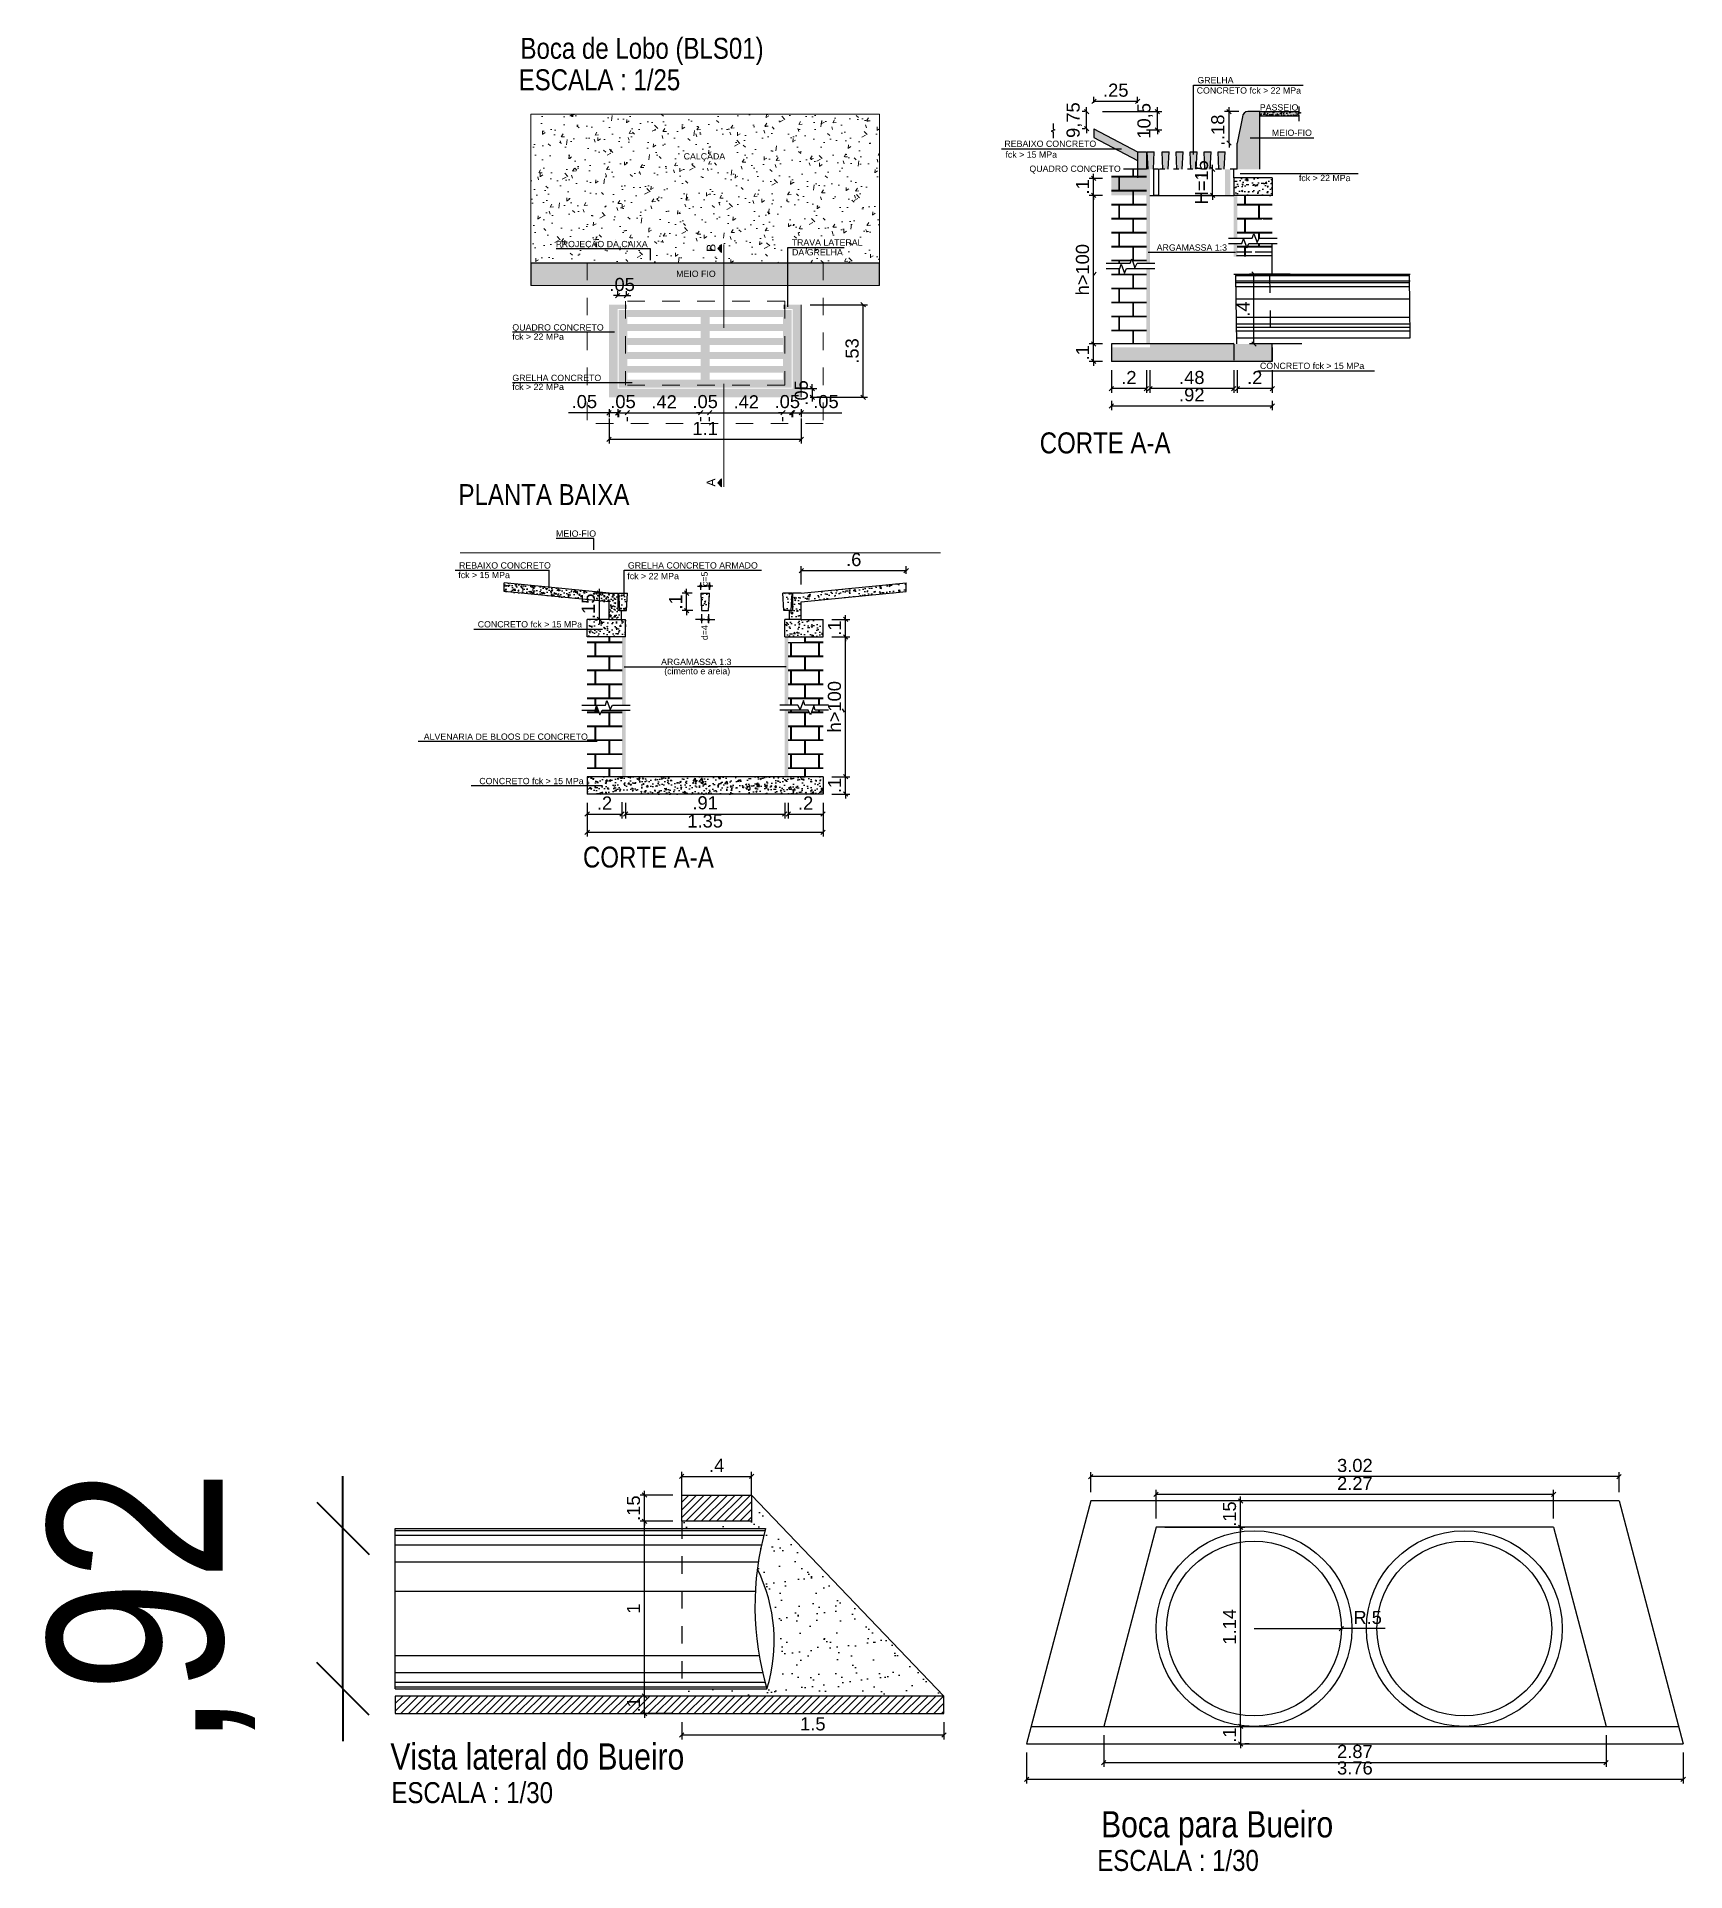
# Model space of a CAD drawing. Header units: feet. Extents: x 203667 to 205527, y 9204857 to 9205156.
# Drawn here: x 203744.83 to 203754.27, y 9204894.32 to 9204904.82 of the extents above; entities that cross this region are included whole.
import ezdxf
from ezdxf.enums import TextEntityAlignment as Align

# ---------------------------------------------------------------- set-up
doc = ezdxf.new("R2010")
doc.units = ezdxf.units.FT
doc.header["$LTSCALE"] = 0.3
doc.header["$MEASUREMENT"] = 0
for name, pattern in [('ACAD_ISO02W100', [15, 12, -3]), ('DASHED2', [0.375, 0.25, -0.125]), ('HIDDEN', [0.375, 0.25, -0.125])]:
    doc.linetypes.add(name, pattern=pattern)
for name, color, linetype in [('ALVENARIA', 5, 'Continuous'), ('CALÇADA', 3, 'Continuous'), ('CORTE', 250, 'Continuous'), ('cotas1', 7, 'Continuous'), ('GALERIA', 7, 'Continuous'), ('hachura', 5, 'Continuous'), ('LF', 7, 'Continuous'), ('projeção', 253, 'Continuous'), ('texto', 7, 'Continuous'), ('TEXTO-100', 7, 'Continuous'), ('TEXTURA', 7, 'Continuous')]:
    doc.layers.add(name, color=color, linetype=linetype)
for name, color, linetype, lineweight in [('COTA', 7, 'Continuous', 0), ('Cotas Calçadas', 7, 'Continuous', 25), ('Detalhe 2', 1, 'Continuous', 18), ('MEIO FIO PROJETADO', 7, 'ACAD_ISO02W100', 35), ('PENA01', 7, 'DASHED2', 9), ('PENA015', 1, 'Continuous', 15), ('PENA02', 5, 'Continuous', 20), ('PENA04', 6, 'Continuous', 40)]:
    doc.layers.add(name, color=color, linetype=linetype, lineweight=lineweight)
doc.styles.add('COTA', font='arial.ttf')
doc.styles.add('ESC-50-60', font='arial.ttf', dxfattribs={"height": 0.075})
doc.styles.add('REG100', font='arial.ttf', dxfattribs={"height": 0.0625})
doc.styles.add('TARCISIO', font='swissci.ttf')
doc.dimstyles.new('Cota Piso Tatil', dxfattribs={"dimtxt": 1, "dimasz": 0.3, "dimexe": 1, "dimexo": 1, "dimgap": 0.5, "dimtad": 1, "dimzin": 4, "dimtxsty": 'TARCISIO', "dimblk": 'OBLIQUE', "dimcen": -2, "dimdle": 0.3, "dimse1": 1, "dimse2": 1, "dimclrd": 256, "dimclre": 256, "dimclrt": 5, "dimadec": 0, "dimazin": 0, "dimtfac": 1, "dimtix": 1, "dimtmove": 0, "dimatfit": 3, "dimldrblk": 'DOT', "dimfxl": 1, "dimlwd": -1, "dimlwe": -1, "dimarcsym": 0})
doc.dimstyles.new('ESC-50', dxfattribs={"dimtxt": 0.075, "dimasz": 0.025, "dimexe": 0.025, "dimexo": 0.05, "dimgap": 0.025, "dimtad": 1, "dimzin": 12, "dimdsep": 46, "dimtxsty": 'ESC-50-60', "dimblk": 'OBLIQUE', "dimcen": 0.09, "dimclrd": 256, "dimclre": 256, "dimclrt": 1, "dimadec": 0, "dimazin": 0, "dimtfac": 1, "dimtix": 1, "dimtmove": 0, "dimatfit": 3, "dimfxl": 1, "dimtolj": 1, "dimtzin": 12, "dimarcsym": 0})
pattern_1 = [(50, (203650.49983, 9204863.619593), (0.071726018, -0.006275213), [0.0075, -0.0825]), (355, (203650.49983, 9204863.61959), (-0.013875133, 0.075219213), [0.006, -0.066]), (100.4514, (203650.505806, 9204863.61907), (0.05785094, 0.068943954), [0.00637402, -0.07011421]), (46.1842, (203650.49983, 9204863.63959), (0.106724105, -0.0165519), [0.01125, -0.12375]), (96.6356, (203650.50872, 9204863.63821), (0.09346627, 0.09741179), [0.00956103, -0.1051713]), (351.1842, (203650.49983, 9204863.63959), (0.0934662, 0.09741186), [0.009, -0.099]), (21, (203650.50983, 9204863.634593), (0.059690705, -0.04026189), [0.0075, -0.0825]), (326, (203650.50983, 9204863.63459), (0.024331533, 0.072515005), [0.006, -0.066]), (71.4514, (203650.5148, 9204863.63124), (0.084022263, 0.03225305), [0.00637402, -0.07011421]), (37.5, (203650.49983, 9204863.619593), (0.0012159855, 0.0332893854), [0, -0.0652, 0, -0.067, 0, -0.06625]), (7.5, (203650.49983, 9204863.619593), (0.026306954, 0.039441171), [0, -0.0382, 0, -0.0637, 0, -0.02525]), (327.5, (203650.47753, 9204863.619593), (0.0533822436, -0.002255487), [0, -0.025, 0, -0.078, 0, -0.1035]), (317.5, (203650.46753, 9204863.619593), (0.058318617, 0.010010498), [0, -0.0325, 0, -0.0518, 0, -0.0735])]
pattern_2 = [(50, (203651.95347, 9204863.19672), (0.071726018, -0.006275213), [0.0075, -0.0825]), (355, (203651.95347, 9204863.19672), (-0.013875133, 0.075219213), [0.006, -0.066]), (100.4514, (203651.95945, 9204863.1962), (0.05785094, 0.068943954), [0.00637402, -0.07011421]), (46.1842, (203651.95347, 9204863.21672), (0.106724105, -0.0165519), [0.01125, -0.12375]), (96.6356, (203651.96237, 9204863.21534), (0.09346627, 0.09741179), [0.00956103, -0.1051713]), (351.1842, (203651.95347, 9204863.21672), (0.0934662, 0.09741186), [0.009, -0.099]), (21, (203651.96347, 9204863.21172), (0.059690705, -0.04026189), [0.0075, -0.0825]), (326, (203651.96347, 9204863.21172), (0.024331533, 0.072515005), [0.006, -0.066]), (71.4514, (203651.968446, 9204863.20837), (0.084022263, 0.03225305), [0.00637402, -0.07011421]), (37.5, (203651.953471, 9204863.196722), (0.0012159855, 0.0332893854), [0, -0.0652, 0, -0.067, 0, -0.06625]), (7.5, (203651.95347, 9204863.196722), (0.026306954, 0.039441171), [0, -0.0382, 0, -0.0637, 0, -0.02525]), (327.5, (203651.93117, 9204863.196722), (0.0533822436, -0.002255487), [0, -0.025, 0, -0.078, 0, -0.1035]), (317.5, (203651.92117, 9204863.19672), (0.058318617, 0.010010498), [0, -0.0325, 0, -0.0518, 0, -0.0735])]
pattern_3 = [(45, (201611.393393, 9203025.222593), (-0.0220970869, 0.0220970869), [])]

msp = doc.modelspace()

# ---------------------------------------------------------------- texts
at = {"layer": 'CORTE', "linetype": 'Continuous', "style": 'REG100'}
for s, p in [('B', (203748.718, 9204903.592)), ('A', (203748.718, 9204902.249))]:
    msp.add_text(s, height=0.05, rotation=90, dxfattribs=at).set_placement(p)
at = {"layer": 'texto', "style": 'TARCISIO'}
msp.add_text('Boca de Lobo (BLS01)', height=0.12, dxfattribs=at).set_placement((203748.298, 9204904.697), align=Align.CENTER)
for s, p in [('ESCALA : 1/25', (203747.592, 9204904.517)), ('CORTE A-A', (203750.573, 9204902.439)), ('PLANTA BAIXA', (203747.248, 9204902.143)), ('CORTE A-A', (203747.96, 9204900.069))]:
    msp.add_text(s, height=0.12, dxfattribs=at).set_placement(p)
at = {"layer": 'texto', "color": 7, "lineweight": 25, "style": 'TARCISIO'}
for s, p in [('Vista lateral do Bueiro', (203747.699, 9204894.907)), ('Boca para Bueiro', (203751.588, 9204894.519))]:
    msp.add_text(s, height=0.15, dxfattribs=at).set_placement(p, align=Align.CENTER)
at = {"layer": 'texto', "lineweight": 25, "style": 'TARCISIO'}
for p in [(203746.864, 9204894.715), (203750.902, 9204894.327)]:
    msp.add_text('ESCALA : 1/30', height=0.12, dxfattribs=at).set_placement(p)
at = {"layer": 'TEXTO-100', "color": 7, "style": 'COTA'}
for s, p in [('CONCRETO fck > 22 MPa', (203751.471, 9204904.498)), ('GRELHA ', (203751.475, 9204904.557)), ('PASSEIO', (203751.832, 9204904.401)), ('REBAIXO CONCRETO', (203750.371, 9204904.193)), ('MEIO-FIO', (203751.901, 9204904.256)), ('CALÇADA', (203748.536, 9204904.121)), ('fck > 15 MPa', (203750.377, 9204904.131)), ('QUADRO CONCRETO', (203750.514, 9204904.05)), ('fck > 22 MPa', (203752.056, 9204903.997)), ('PROJEÇÃO DA CAIXA', (203747.805, 9204903.619)), ('TRAVA LATERAL', (203749.154, 9204903.628)), ('DA GRELHA', (203749.156, 9204903.572)), ('ARGAMASSA 1:3', (203751.242, 9204903.599)), ('MEIO FIO', (203748.493, 9204903.449)), ('QUADRO CONCRETO', (203747.556, 9204903.142)), ('fck > 22 MPa', (203747.556, 9204903.089)), ('CONCRETO fck > 15 MPa', (203751.833, 9204902.922)), ('GRELHA CONCRETO', (203747.556, 9204902.853)), ('fck > 22 MPa', (203747.556, 9204902.802)), ('MEIO-FIO', (203747.806, 9204901.962)), ('REBAIXO CONCRETO', (203747.251, 9204901.78)), ('GRELHA CONCRETO ARMADO', (203748.217, 9204901.78)), ('fck > 15 MPa', (203747.247, 9204901.725)), ('fck > 22 MPa', (203748.214, 9204901.719)), ('CONCRETO fck > 15 MPa', (203747.358, 9204901.443)), ('ARGAMASSA 1:3', (203748.407, 9204901.228)), ('(cimento e areia)', (203748.425, 9204901.175)), ('ALVENARIA DE BLOOS DE CONCRETO', (203747.049, 9204900.8)), ('CONCRETO fck > 15 MPa', (203747.367, 9204900.546))]:
    msp.add_text(s, height=0.036, dxfattribs=at).set_placement(p)
at = {"layer": 'TEXTO-100', "color": 7, "char_height": 0.036, "attachment_point": 5, "rotation": 90, "style": 'COTA'}
for s, insert in [('c=5', (203748.656, 9204901.721)), ('d=4', (203748.656, 9204901.413))]:
    msp.add_mtext(s, dxfattribs=dict(at, insert=insert))

# ---------------------------------------------------------------- blocks, each defined once
blk = doc.blocks.new('_Oblique')
at = {"layer": 'cotas1', "color": 0, "lineweight": -2}
blk.add_line((-0.5, -0.5), (0.5, 0.5), dxfattribs=at)
blk = doc.blocks.new('*D70')
at = {"layer": 'Cotas Calçadas', "lineweight": -2, "transparency": 16777216}
for p, q in [((203750.841, 9204904.395), (203750.841, 9204904.42)), ((203750.833, 9204904.395), (203750.816, 9204904.395)), ((203750.841, 9204904.297), (203750.841, 9204904.395)), ((203750.833, 9204904.297), (203750.816, 9204904.297)), ((203750.841, 9204904.297), (203750.841, 9204904.272))]:
    blk.add_line(p, q, dxfattribs=at)
at = {"layer": 'Defpoints', "color": 0, "transparency": 16777216}
for p in [(203750.841, 9204904.395), (203750.883, 9204904.395), (203750.883, 9204904.297)]:
    blk.add_point(p, dxfattribs=at)
at = {"layer": 'Cotas Calçadas', "lineweight": -2, "transparency": 16777216, "xscale": 0.025, "yscale": 0.025, "zscale": 0.025}
for p, rotation in [((203750.841, 9204904.395), 270), ((203750.841, 9204904.297), 90)]:
    blk.add_blockref('_Oblique', p, dxfattribs=dict(at, rotation=rotation))
at = {"layer": 'Cotas Calçadas', "color": 1, "transparency": 16777216, "insert": (203750.771, 9204904.346), "char_height": 0.075, "attachment_point": 5, "rotation": 90, "style": 'ESC-50-60'}
blk.add_mtext('\\A1;9,75', dxfattribs=at)
blk = doc.blocks.new('*D71')
at = {"layer": 'Cotas Calçadas', "lineweight": -2, "transparency": 16777216}
for p, q in [((203751.246, 9204904.395), (203751.246, 9204904.42)), ((203750.933, 9204904.395), (203751.271, 9204904.395)), ((203751.246, 9204904.29), (203751.246, 9204904.395)), ((203751.183, 9204904.29), (203751.271, 9204904.29)), ((203751.246, 9204904.29), (203751.246, 9204904.265))]:
    blk.add_line(p, q, dxfattribs=at)
at = {"layer": 'Defpoints', "color": 0, "transparency": 16777216}
for p in [(203750.883, 9204904.395), (203751.246, 9204904.395), (203751.133, 9204904.29)]:
    blk.add_point(p, dxfattribs=at)
at = {"layer": 'Cotas Calçadas', "lineweight": -2, "transparency": 16777216, "xscale": 0.025, "yscale": 0.025, "zscale": 0.025}
for p, rotation in [((203751.246, 9204904.395), 270), ((203751.246, 9204904.29), 90)]:
    blk.add_blockref('_Oblique', p, dxfattribs=dict(at, rotation=rotation))
at = {"layer": 'Cotas Calçadas', "color": 1, "transparency": 16777216, "insert": (203751.176, 9204904.342), "char_height": 0.075, "attachment_point": 5, "rotation": 90, "style": 'ESC-50-60'}
blk.add_mtext('\\A1;10,5', dxfattribs=at)
blk = doc.blocks.new('*D72')
at = {"layer": 'Cotas Calçadas', "lineweight": -2, "transparency": 16777216}
for p, q in [((203750.883, 9204904.445), (203750.883, 9204904.479)), ((203750.883, 9204904.454), (203751.133, 9204904.454)), ((203751.133, 9204904.445), (203751.133, 9204904.479))]:
    blk.add_line(p, q, dxfattribs=at)
at = {"layer": 'Defpoints', "color": 0, "transparency": 16777216}
for p in [(203751.133, 9204904.454), (203750.883, 9204904.395), (203751.133, 9204904.395)]:
    blk.add_point(p, dxfattribs=at)
at = {"layer": 'Cotas Calçadas', "lineweight": -2, "transparency": 16777216, "xscale": 0.025, "yscale": 0.025, "zscale": 0.025, "rotation": 180}
blk.add_blockref('_Oblique', (203750.883, 9204904.454), dxfattribs=at)
at = {"layer": 'Cotas Calçadas', "lineweight": -2, "transparency": 16777216, "xscale": 0.025, "yscale": 0.025, "zscale": 0.025}
blk.add_blockref('_Oblique', (203751.133, 9204904.454), dxfattribs=at)
at = {"layer": 'Cotas Calçadas', "color": 1, "transparency": 16777216, "insert": (203751.008, 9204904.517), "char_height": 0.075, "attachment_point": 5, "style": 'ESC-50-60'}
blk.add_mtext('\\A1;.25', dxfattribs=at)
blk = doc.blocks.new('*D73')
at = {"layer": 'Cotas Calçadas', "lineweight": -2, "transparency": 16777216}
for p, q in [((203750.933, 9204904.013), (203750.856, 9204904.013)), ((203750.881, 9204904.013), (203750.881, 9204904.038)), ((203750.881, 9204903.915), (203750.881, 9204904.013)), ((203750.933, 9204903.915), (203750.856, 9204903.915)), ((203750.881, 9204903.915), (203750.881, 9204903.89))]:
    blk.add_line(p, q, dxfattribs=at)
at = {"layer": 'Defpoints', "color": 0, "transparency": 16777216}
for p in [(203750.881, 9204904.013), (203750.983, 9204904.013), (203750.983, 9204903.915)]:
    blk.add_point(p, dxfattribs=at)
at = {"layer": 'Cotas Calçadas', "lineweight": -2, "transparency": 16777216, "xscale": 0.025, "yscale": 0.025, "zscale": 0.025}
for p, rotation in [((203750.881, 9204904.013), 270), ((203750.881, 9204903.915), 90)]:
    blk.add_blockref('_Oblique', p, dxfattribs=dict(at, rotation=rotation))
at = {"layer": 'Cotas Calçadas', "color": 1, "transparency": 16777216, "insert": (203750.818, 9204903.964), "char_height": 0.075, "attachment_point": 5, "rotation": 90, "style": 'ESC-50-60'}
blk.add_mtext('\\A1;.1', dxfattribs=at)
blk = doc.blocks.new('*D82')
at = {"layer": 'Cotas Calçadas', "lineweight": -2, "transparency": 16777216}
for p, q in [((203751.562, 9204904.065), (203751.562, 9204904.09)), ((203751.562, 9204903.915), (203751.562, 9204904.065)), ((203751.612, 9204904.065), (203751.587, 9204904.065)), ((203751.553, 9204903.915), (203751.537, 9204903.915)), ((203751.562, 9204903.915), (203751.562, 9204903.89))]:
    blk.add_line(p, q, dxfattribs=at)
at = {"layer": 'Defpoints', "color": 0, "transparency": 16777216}
for p in [(203751.562, 9204904.065), (203751.562, 9204904.065), (203751.603, 9204903.915)]:
    blk.add_point(p, dxfattribs=at)
at = {"layer": 'Cotas Calçadas', "lineweight": -2, "transparency": 16777216, "xscale": 0.025, "yscale": 0.025, "zscale": 0.025}
for p, rotation in [((203751.562, 9204904.065), 270), ((203751.562, 9204903.915), 90)]:
    blk.add_blockref('_Oblique', p, dxfattribs=dict(at, rotation=rotation))
at = {"layer": 'Cotas Calçadas', "color": 1, "transparency": 16777216, "insert": (203751.499, 9204903.99), "char_height": 0.075, "attachment_point": 5, "rotation": 90, "style": 'ESC-50-60'}
blk.add_mtext('\\A1;H=15', dxfattribs=at)
blk = doc.blocks.new('*D83')
at = {"layer": 'Cotas Calçadas', "lineweight": -2, "transparency": 16777216}
for p, q in [((203750.983, 9204902.915), (203750.983, 9204902.785)), ((203751.183, 9204902.915), (203751.183, 9204902.785)), ((203751.183, 9204902.81), (203750.983, 9204902.81))]:
    blk.add_line(p, q, dxfattribs=at)
at = {"layer": 'Defpoints', "color": 0, "transparency": 16777216}
for p in [(203750.983, 9204902.965), (203751.183, 9204902.965), (203750.983, 9204902.81)]:
    blk.add_point(p, dxfattribs=at)
at = {"layer": 'Cotas Calçadas', "lineweight": -2, "transparency": 16777216, "xscale": 0.025, "yscale": 0.025, "zscale": 0.025, "rotation": 180}
blk.add_blockref('_Oblique', (203750.983, 9204902.81), dxfattribs=at)
at = {"layer": 'Cotas Calçadas', "lineweight": -2, "transparency": 16777216, "xscale": 0.025, "yscale": 0.025, "zscale": 0.025}
blk.add_blockref('_Oblique', (203751.183, 9204902.81), dxfattribs=at)
at = {"layer": 'Cotas Calçadas', "color": 1, "transparency": 16777216, "insert": (203751.083, 9204902.873), "char_height": 0.075, "attachment_point": 5, "style": 'ESC-50-60'}
blk.add_mtext('\\A1;.2', dxfattribs=at)
blk = doc.blocks.new('*D84')
at = {"layer": 'Cotas Calçadas', "lineweight": -2, "transparency": 16777216}
for p, q in [((203750.933, 9204903.065), (203750.856, 9204903.065)), ((203750.881, 9204903.065), (203750.881, 9204903.09)), ((203750.881, 9204902.965), (203750.881, 9204903.065)), ((203750.933, 9204902.965), (203750.856, 9204902.965)), ((203750.881, 9204902.965), (203750.881, 9204902.94))]:
    blk.add_line(p, q, dxfattribs=at)
at = {"layer": 'Defpoints', "color": 0, "transparency": 16777216}
for p in [(203750.881, 9204903.065), (203750.983, 9204903.065), (203750.983, 9204902.965)]:
    blk.add_point(p, dxfattribs=at)
at = {"layer": 'Cotas Calçadas', "lineweight": -2, "transparency": 16777216, "xscale": 0.025, "yscale": 0.025, "zscale": 0.025}
for p, rotation in [((203750.881, 9204903.065), 270), ((203750.881, 9204902.965), 90)]:
    blk.add_blockref('_Oblique', p, dxfattribs=dict(at, rotation=rotation))
at = {"layer": 'Cotas Calçadas', "color": 1, "transparency": 16777216, "insert": (203750.818, 9204903.015), "char_height": 0.075, "attachment_point": 5, "rotation": 90, "style": 'ESC-50-60'}
blk.add_mtext('\\A1;.1', dxfattribs=at)
blk = doc.blocks.new('*D85')
at = {"layer": 'Cotas Calçadas', "lineweight": -2, "transparency": 16777216}
for p, q in [((203751.703, 9204902.915), (203751.703, 9204902.785)), ((203751.903, 9204902.915), (203751.903, 9204902.785)), ((203751.903, 9204902.81), (203751.703, 9204902.81))]:
    blk.add_line(p, q, dxfattribs=at)
at = {"layer": 'Defpoints', "color": 0, "transparency": 16777216}
for p in [(203751.703, 9204902.965), (203751.903, 9204902.965), (203751.703, 9204902.81)]:
    blk.add_point(p, dxfattribs=at)
at = {"layer": 'Cotas Calçadas', "lineweight": -2, "transparency": 16777216, "xscale": 0.025, "yscale": 0.025, "zscale": 0.025, "rotation": 180}
blk.add_blockref('_Oblique', (203751.703, 9204902.81), dxfattribs=at)
at = {"layer": 'Cotas Calçadas', "lineweight": -2, "transparency": 16777216, "xscale": 0.025, "yscale": 0.025, "zscale": 0.025}
blk.add_blockref('_Oblique', (203751.903, 9204902.81), dxfattribs=at)
at = {"layer": 'Cotas Calçadas', "color": 1, "transparency": 16777216, "insert": (203751.803, 9204902.873), "char_height": 0.075, "attachment_point": 5, "style": 'ESC-50-60'}
blk.add_mtext('\\A1;.2', dxfattribs=at)
blk = doc.blocks.new('*D86')
at = {"layer": 'Cotas Calçadas', "lineweight": -2, "transparency": 16777216}
for p, q in [((203750.983, 9204902.74), (203750.983, 9204902.686)), ((203751.903, 9204902.74), (203751.903, 9204902.686)), ((203750.983, 9204902.711), (203751.903, 9204902.711))]:
    blk.add_line(p, q, dxfattribs=at)
at = {"layer": 'Defpoints', "color": 0, "transparency": 16777216}
for p in [(203750.983, 9204902.79), (203751.903, 9204902.79), (203751.903, 9204902.711)]:
    blk.add_point(p, dxfattribs=at)
at = {"layer": 'Cotas Calçadas', "lineweight": -2, "transparency": 16777216, "xscale": 0.025, "yscale": 0.025, "zscale": 0.025, "rotation": 180}
blk.add_blockref('_Oblique', (203750.983, 9204902.711), dxfattribs=at)
at = {"layer": 'Cotas Calçadas', "lineweight": -2, "transparency": 16777216, "xscale": 0.025, "yscale": 0.025, "zscale": 0.025}
blk.add_blockref('_Oblique', (203751.903, 9204902.711), dxfattribs=at)
at = {"layer": 'Cotas Calçadas', "color": 1, "transparency": 16777216, "insert": (203751.443, 9204902.774), "char_height": 0.075, "attachment_point": 5, "style": 'ESC-50-60'}
blk.add_mtext('\\A1;.92', dxfattribs=at)
blk = doc.blocks.new('*D87')
at = {"layer": 'Cotas Calçadas', "lineweight": -2, "transparency": 16777216}
for p, q in [((203751.203, 9204902.915), (203751.203, 9204902.785)), ((203751.683, 9204902.915), (203751.683, 9204902.785)), ((203751.683, 9204902.81), (203751.203, 9204902.81))]:
    blk.add_line(p, q, dxfattribs=at)
at = {"layer": 'Defpoints', "color": 0, "transparency": 16777216}
for p in [(203751.203, 9204902.965), (203751.683, 9204902.965), (203751.203, 9204902.81)]:
    blk.add_point(p, dxfattribs=at)
at = {"layer": 'Cotas Calçadas', "lineweight": -2, "transparency": 16777216, "xscale": 0.025, "yscale": 0.025, "zscale": 0.025, "rotation": 180}
blk.add_blockref('_Oblique', (203751.203, 9204902.81), dxfattribs=at)
at = {"layer": 'Cotas Calçadas', "lineweight": -2, "transparency": 16777216, "xscale": 0.025, "yscale": 0.025, "zscale": 0.025}
blk.add_blockref('_Oblique', (203751.683, 9204902.81), dxfattribs=at)
at = {"layer": 'Cotas Calçadas', "color": 1, "transparency": 16777216, "insert": (203751.443, 9204902.873), "char_height": 0.075, "attachment_point": 5, "style": 'ESC-50-60'}
blk.add_mtext('\\A1;.48', dxfattribs=at)
blk = doc.blocks.new('*D88')
at = {"layer": 'Cotas Calçadas', "lineweight": -2, "transparency": 16777216}
for p, q in [((203750.933, 9204903.915), (203750.856, 9204903.915)), ((203750.881, 9204903.065), (203750.881, 9204903.915)), ((203750.933, 9204903.065), (203750.856, 9204903.065))]:
    blk.add_line(p, q, dxfattribs=at)
at = {"layer": 'Defpoints', "color": 0, "transparency": 16777216}
for p in [(203750.881, 9204903.915), (203750.983, 9204903.915), (203750.983, 9204903.065)]:
    blk.add_point(p, dxfattribs=at)
at = {"layer": 'Cotas Calçadas', "lineweight": -2, "transparency": 16777216, "xscale": 0.025, "yscale": 0.025, "zscale": 0.025}
for p, rotation in [((203750.881, 9204903.915), 90), ((203750.881, 9204903.065), 270)]:
    blk.add_blockref('_Oblique', p, dxfattribs=dict(at, rotation=rotation))
at = {"layer": 'Cotas Calçadas', "color": 1, "transparency": 16777216, "insert": (203750.818, 9204903.49), "char_height": 0.075, "attachment_point": 5, "rotation": 90, "style": 'ESC-50-60'}
blk.add_mtext('\\A1;h>100', dxfattribs=at)
blk = doc.blocks.new('*D89')
at = {"layer": 'Cotas Calçadas', "lineweight": -2, "transparency": 16777216}
for p, q in [((203751.656, 9204904.395), (203751.656, 9204904.42)), ((203751.713, 9204904.395), (203751.631, 9204904.395)), ((203751.656, 9204904.215), (203751.656, 9204904.395)), ((203751.613, 9204904.215), (203751.631, 9204904.215)), ((203751.656, 9204904.215), (203751.656, 9204904.19))]:
    blk.add_line(p, q, dxfattribs=at)
at = {"layer": 'Defpoints', "color": 0, "transparency": 16777216}
for p in [(203751.656, 9204904.395), (203751.763, 9204904.395), (203751.663, 9204904.215)]:
    blk.add_point(p, dxfattribs=at)
at = {"layer": 'Cotas Calçadas', "lineweight": -2, "transparency": 16777216, "xscale": 0.025, "yscale": 0.025, "zscale": 0.025}
for p, rotation in [((203751.656, 9204904.395), 270), ((203751.656, 9204904.215), 90)]:
    blk.add_blockref('_Oblique', p, dxfattribs=dict(at, rotation=rotation))
at = {"layer": 'Cotas Calçadas', "color": 1, "transparency": 16777216, "insert": (203751.592, 9204904.305), "char_height": 0.075, "attachment_point": 5, "rotation": 90, "style": 'ESC-50-60'}
blk.add_mtext('\\A1;.18', dxfattribs=at)
blk = doc.blocks.new('*D90')
at = {"layer": 'Cotas Calçadas', "lineweight": -2, "transparency": 16777216}
for p, q in [((203749.159, 9204902.672), (203749.209, 9204902.672)), ((203749.159, 9204902.668), (203749.159, 9204902.647)), ((203749.209, 9204902.693), (203749.209, 9204902.647)), ((203749.209, 9204902.672), (203749.441, 9204902.672))]:
    blk.add_line(p, q, dxfattribs=at)
at = {"layer": 'Defpoints', "color": 0, "transparency": 16777216}
for p in [(203749.209, 9204902.743), (203749.159, 9204902.718), (203749.209, 9204902.672)]:
    blk.add_point(p, dxfattribs=at)
at = {"layer": 'Cotas Calçadas', "lineweight": -2, "transparency": 16777216, "xscale": 0.025, "yscale": 0.025, "zscale": 0.025, "rotation": 180}
blk.add_blockref('_Oblique', (203749.159, 9204902.672), dxfattribs=at)
at = {"layer": 'Cotas Calçadas', "lineweight": -2, "transparency": 16777216, "xscale": 0.025, "yscale": 0.025, "zscale": 0.025}
blk.add_blockref('_Oblique', (203749.209, 9204902.672), dxfattribs=at)
at = {"layer": 'Cotas Calçadas', "color": 1, "transparency": 16777216, "insert": (203749.35, 9204902.735), "char_height": 0.075, "attachment_point": 5, "style": 'ESC-50-60'}
blk.add_mtext('\\A1;.05', dxfattribs=at)
blk = doc.blocks.new('*D91')
at = {"layer": 'Cotas Calçadas', "lineweight": -2, "transparency": 16777216}
for p, q in [((203749.104, 9204902.672), (203749.079, 9204902.672)), ((203749.104, 9204902.672), (203749.154, 9204902.672)), ((203749.104, 9204902.623), (203749.104, 9204902.647)), ((203749.154, 9204902.672), (203749.179, 9204902.672)), ((203749.154, 9204902.663), (203749.154, 9204902.647))]:
    blk.add_line(p, q, dxfattribs=at)
at = {"layer": 'Defpoints', "color": 0, "transparency": 16777216}
for p in [(203749.104, 9204902.673), (203749.154, 9204902.713), (203749.154, 9204902.672)]:
    blk.add_point(p, dxfattribs=at)
at = {"layer": 'Cotas Calçadas', "lineweight": -2, "transparency": 16777216, "xscale": 0.025, "yscale": 0.025, "zscale": 0.025}
blk.add_blockref('_Oblique', (203749.104, 9204902.672), dxfattribs=at)
at = {"layer": 'Cotas Calçadas', "lineweight": -2, "transparency": 16777216, "xscale": 0.025, "yscale": 0.025, "zscale": 0.025, "rotation": 180}
blk.add_blockref('_Oblique', (203749.154, 9204902.672), dxfattribs=at)
at = {"layer": 'Cotas Calçadas', "color": 1, "transparency": 16777216, "insert": (203749.129, 9204902.735), "char_height": 0.075, "attachment_point": 5, "style": 'ESC-50-60'}
blk.add_mtext('\\A1;.05', dxfattribs=at)
blk = doc.blocks.new('*D92')
at = {"layer": 'Cotas Calçadas', "lineweight": -2, "transparency": 16777216}
for p, q in [((203748.684, 9204902.672), (203749.104, 9204902.672)), ((203748.684, 9204902.623), (203748.684, 9204902.647)), ((203749.104, 9204902.623), (203749.104, 9204902.647))]:
    blk.add_line(p, q, dxfattribs=at)
at = {"layer": 'Defpoints', "color": 0, "transparency": 16777216}
for p in [(203748.684, 9204902.673), (203749.104, 9204902.673), (203749.104, 9204902.672)]:
    blk.add_point(p, dxfattribs=at)
at = {"layer": 'Cotas Calçadas', "lineweight": -2, "transparency": 16777216, "xscale": 0.025, "yscale": 0.025, "zscale": 0.025, "rotation": 180}
blk.add_blockref('_Oblique', (203748.684, 9204902.672), dxfattribs=at)
at = {"layer": 'Cotas Calçadas', "lineweight": -2, "transparency": 16777216, "xscale": 0.025, "yscale": 0.025, "zscale": 0.025}
blk.add_blockref('_Oblique', (203749.104, 9204902.672), dxfattribs=at)
at = {"layer": 'Cotas Calçadas', "color": 1, "transparency": 16777216, "insert": (203748.894, 9204902.734), "char_height": 0.075, "attachment_point": 5, "style": 'ESC-50-60'}
blk.add_mtext('\\A1;.42', dxfattribs=at)
blk = doc.blocks.new('*D93')
at = {"layer": 'Cotas Calçadas', "lineweight": -2, "transparency": 16777216}
for p, q in [((203748.634, 9204902.672), (203748.609, 9204902.672)), ((203748.634, 9204902.672), (203748.684, 9204902.672)), ((203748.634, 9204902.623), (203748.634, 9204902.647)), ((203748.684, 9204902.672), (203748.709, 9204902.672)), ((203748.684, 9204902.623), (203748.684, 9204902.647))]:
    blk.add_line(p, q, dxfattribs=at)
at = {"layer": 'Defpoints', "color": 0, "transparency": 16777216}
for p in [(203748.634, 9204902.673), (203748.684, 9204902.673), (203748.684, 9204902.672)]:
    blk.add_point(p, dxfattribs=at)
at = {"layer": 'Cotas Calçadas', "lineweight": -2, "transparency": 16777216, "xscale": 0.025, "yscale": 0.025, "zscale": 0.025}
blk.add_blockref('_Oblique', (203748.634, 9204902.672), dxfattribs=at)
at = {"layer": 'Cotas Calçadas', "lineweight": -2, "transparency": 16777216, "xscale": 0.025, "yscale": 0.025, "zscale": 0.025, "rotation": 180}
blk.add_blockref('_Oblique', (203748.684, 9204902.672), dxfattribs=at)
at = {"layer": 'Cotas Calçadas', "color": 1, "transparency": 16777216, "insert": (203748.659, 9204902.735), "char_height": 0.075, "attachment_point": 5, "style": 'ESC-50-60'}
blk.add_mtext('\\A1;.05', dxfattribs=at)
blk = doc.blocks.new('*D94')
at = {"layer": 'Cotas Calçadas', "lineweight": -2, "transparency": 16777216}
for p, q in [((203749.209, 9204902.81), (203749.297, 9204902.81)), ((203749.272, 9204902.81), (203749.272, 9204902.835)), ((203749.272, 9204902.81), (203749.272, 9204902.76)), ((203749.272, 9204902.76), (203749.272, 9204902.735)), ((203749.322, 9204902.76), (203749.297, 9204902.76))]:
    blk.add_line(p, q, dxfattribs=at)
at = {"layer": 'Defpoints', "color": 0, "transparency": 16777216}
for p in [(203749.159, 9204902.81), (203749.272, 9204902.76), (203749.272, 9204902.76)]:
    blk.add_point(p, dxfattribs=at)
at = {"layer": 'Cotas Calçadas', "lineweight": -2, "transparency": 16777216, "xscale": 0.025, "yscale": 0.025, "zscale": 0.025}
for p, rotation in [((203749.272, 9204902.81), 270), ((203749.272, 9204902.76), 90)]:
    blk.add_blockref('_Oblique', p, dxfattribs=dict(at, rotation=rotation))
at = {"layer": 'Cotas Calçadas', "color": 1, "transparency": 16777216, "insert": (203749.209, 9204902.785), "char_height": 0.075, "attachment_point": 5, "rotation": 90, "style": 'ESC-50-60'}
blk.add_mtext('\\A1;.05', dxfattribs=at)
blk = doc.blocks.new('*D95')
at = {"layer": 'Cotas Calçadas', "lineweight": -2, "transparency": 16777216}
for p, q in [((203749.259, 9204903.29), (203749.588, 9204903.29)), ((203749.563, 9204902.76), (203749.563, 9204903.29)), ((203749.259, 9204902.76), (203749.588, 9204902.76))]:
    blk.add_line(p, q, dxfattribs=at)
at = {"layer": 'Defpoints', "color": 0, "transparency": 16777216}
for p in [(203749.209, 9204903.29), (203749.563, 9204903.29), (203749.209, 9204902.76)]:
    blk.add_point(p, dxfattribs=at)
at = {"layer": 'Cotas Calçadas', "lineweight": -2, "transparency": 16777216, "xscale": 0.025, "yscale": 0.025, "zscale": 0.025}
for p, rotation in [((203749.563, 9204903.29), 90), ((203749.563, 9204902.76), 270)]:
    blk.add_blockref('_Oblique', p, dxfattribs=dict(at, rotation=rotation))
at = {"layer": 'Cotas Calçadas', "color": 1, "transparency": 16777216, "insert": (203749.5, 9204903.025), "char_height": 0.075, "attachment_point": 5, "rotation": 90, "style": 'ESC-50-60'}
blk.add_mtext('\\A1;.53', dxfattribs=at)
blk = doc.blocks.new('PONTO')
at = {"color": 0, "linetype": 'ByBlock'}
blk.add_line((1, 0), (-1, 0), dxfattribs=at)
at = {"color": 0}
blk.add_line((0, 1.08), (0, -1.08), dxfattribs=at)
at = {"color": 0, "linetype": 'ByBlock', "const_width": 0.5}
blk.add_lwpolyline([(-0.25, 0, 1), (0.25, 0, 1)], format="xyb", close=True, dxfattribs=at)
blk = doc.blocks.new('*D96')
at = {"layer": 'Cotas Calçadas', "lineweight": -2, "transparency": 16777216}
for p, q in [((203748.584, 9204901.639), (203748.528, 9204901.639)), ((203748.553, 9204901.639), (203748.553, 9204901.664)), ((203748.553, 9204901.539), (203748.553, 9204901.639)), ((203748.589, 9204901.539), (203748.528, 9204901.539)), ((203748.553, 9204901.539), (203748.553, 9204901.514))]:
    blk.add_line(p, q, dxfattribs=at)
at = {"layer": 'Defpoints', "color": 0, "transparency": 16777216}
for p in [(203748.553, 9204901.639), (203748.634, 9204901.639), (203748.639, 9204901.539)]:
    blk.add_point(p, dxfattribs=at)
at = {"layer": 'Cotas Calçadas', "lineweight": -2, "transparency": 16777216, "xscale": 0.025, "yscale": 0.025, "zscale": 0.025}
for p, rotation in [((203748.553, 9204901.639), 270), ((203748.553, 9204901.539), 90)]:
    blk.add_blockref('_Oblique', p, dxfattribs=dict(at, rotation=rotation))
at = {"layer": 'Cotas Calçadas', "color": 1, "transparency": 16777216, "insert": (203748.49, 9204901.589), "char_height": 0.075, "attachment_point": 5, "rotation": 90, "style": 'ESC-50-60'}
blk.add_mtext('\\A1;.1', dxfattribs=at)
blk = doc.blocks.new('*D97')
at = {"layer": 'Cotas Calçadas', "lineweight": -2, "transparency": 16777216}
for p, q in [((203749.209, 9204901.689), (203749.209, 9204901.793)), ((203749.809, 9204901.749), (203749.809, 9204901.793)), ((203749.209, 9204901.768), (203749.809, 9204901.768))]:
    blk.add_line(p, q, dxfattribs=at)
at = {"layer": 'Defpoints', "color": 0, "transparency": 16777216}
for p in [(203749.809, 9204901.768), (203749.809, 9204901.699), (203749.209, 9204901.639)]:
    blk.add_point(p, dxfattribs=at)
at = {"layer": 'Cotas Calçadas', "lineweight": -2, "transparency": 16777216, "xscale": 0.025, "yscale": 0.025, "zscale": 0.025, "rotation": 180}
blk.add_blockref('_Oblique', (203749.209, 9204901.768), dxfattribs=at)
at = {"layer": 'Cotas Calçadas', "lineweight": -2, "transparency": 16777216, "xscale": 0.025, "yscale": 0.025, "zscale": 0.025}
blk.add_blockref('_Oblique', (203749.809, 9204901.768), dxfattribs=at)
at = {"layer": 'Cotas Calçadas', "color": 1, "transparency": 16777216, "insert": (203749.509, 9204901.831), "char_height": 0.075, "attachment_point": 5, "style": 'ESC-50-60'}
blk.add_mtext('\\A1;.6', dxfattribs=at)
blk = doc.blocks.new('*D98')
at = {"layer": 'Cotas Calçadas', "lineweight": -2, "transparency": 16777216}
for p, q in [((203749.384, 9204901.489), (203749.487, 9204901.489)), ((203749.462, 9204901.489), (203749.462, 9204901.514)), ((203749.462, 9204901.389), (203749.462, 9204901.489)), ((203749.384, 9204901.389), (203749.487, 9204901.389)), ((203749.462, 9204901.389), (203749.462, 9204901.364))]:
    blk.add_line(p, q, dxfattribs=at)
at = {"layer": 'Defpoints', "color": 0, "transparency": 16777216}
for p in [(203749.334, 9204901.489), (203749.462, 9204901.489), (203749.334, 9204901.389)]:
    blk.add_point(p, dxfattribs=at)
at = {"layer": 'Cotas Calçadas', "lineweight": -2, "transparency": 16777216, "xscale": 0.025, "yscale": 0.025, "zscale": 0.025}
for p, rotation in [((203749.462, 9204901.489), 270), ((203749.462, 9204901.389), 90)]:
    blk.add_blockref('_Oblique', p, dxfattribs=dict(at, rotation=rotation))
at = {"layer": 'Cotas Calçadas', "color": 1, "transparency": 16777216, "insert": (203749.399, 9204901.439), "char_height": 0.075, "attachment_point": 5, "rotation": 90, "style": 'ESC-50-60'}
blk.add_mtext('\\A1;.1', dxfattribs=at)
blk = doc.blocks.new('*D99')
at = {"layer": 'Cotas Calçadas', "lineweight": -2, "transparency": 16777216}
for p, q in [((203749.384, 9204901.389), (203749.487, 9204901.389)), ((203749.462, 9204900.589), (203749.462, 9204901.389)), ((203749.384, 9204900.589), (203749.487, 9204900.589))]:
    blk.add_line(p, q, dxfattribs=at)
at = {"layer": 'Defpoints', "color": 0, "transparency": 16777216}
for p in [(203749.334, 9204901.389), (203749.462, 9204901.389), (203749.334, 9204900.589)]:
    blk.add_point(p, dxfattribs=at)
at = {"layer": 'Cotas Calçadas', "lineweight": -2, "transparency": 16777216, "xscale": 0.025, "yscale": 0.025, "zscale": 0.025}
for p, rotation in [((203749.462, 9204901.389), 90), ((203749.462, 9204900.589), 270)]:
    blk.add_blockref('_Oblique', p, dxfattribs=dict(at, rotation=rotation))
at = {"layer": 'Cotas Calçadas', "color": 1, "transparency": 16777216, "insert": (203749.399, 9204900.989), "char_height": 0.075, "attachment_point": 5, "rotation": 90, "style": 'ESC-50-60'}
blk.add_mtext('\\A1;h>100', dxfattribs=at)
blk = doc.blocks.new('*D100')
at = {"layer": 'Cotas Calçadas', "lineweight": -2, "transparency": 16777216}
for p, q in [((203748.159, 9204903.34), (203748.159, 9204903.367)), ((203748.209, 9204903.34), (203748.209, 9204903.367)), ((203748.159, 9204903.342), (203748.134, 9204903.342)), ((203748.159, 9204903.342), (203748.209, 9204903.342)), ((203748.209, 9204903.342), (203748.234, 9204903.342))]:
    blk.add_line(p, q, dxfattribs=at)
at = {"layer": 'Defpoints', "color": 0, "transparency": 16777216}
for p in [(203748.159, 9204903.29), (203748.209, 9204903.342), (203748.209, 9204903.29)]:
    blk.add_point(p, dxfattribs=at)
at = {"layer": 'Cotas Calçadas', "lineweight": -2, "transparency": 16777216, "xscale": 0.025, "yscale": 0.025, "zscale": 0.025}
blk.add_blockref('_Oblique', (203748.159, 9204903.342), dxfattribs=at)
at = {"layer": 'Cotas Calçadas', "lineweight": -2, "transparency": 16777216, "xscale": 0.025, "yscale": 0.025, "zscale": 0.025, "rotation": 180}
blk.add_blockref('_Oblique', (203748.209, 9204903.342), dxfattribs=at)
at = {"layer": 'Cotas Calçadas', "color": 1, "transparency": 16777216, "insert": (203748.184, 9204903.405), "char_height": 0.075, "attachment_point": 5, "style": 'ESC-50-60'}
blk.add_mtext('\\A1;.05', dxfattribs=at)
blk = doc.blocks.new('*D101')
at = {"layer": 'Cotas Calçadas', "lineweight": -2, "transparency": 16777216}
for p, q in [((203748.164, 9204902.672), (203748.139, 9204902.672)), ((203748.164, 9204902.672), (203748.214, 9204902.672)), ((203748.164, 9204902.663), (203748.164, 9204902.647)), ((203748.214, 9204902.672), (203748.239, 9204902.672)), ((203748.214, 9204902.623), (203748.214, 9204902.647))]:
    blk.add_line(p, q, dxfattribs=at)
at = {"layer": 'Defpoints', "color": 0, "transparency": 16777216}
for p in [(203748.164, 9204902.713), (203748.214, 9204902.673), (203748.214, 9204902.672)]:
    blk.add_point(p, dxfattribs=at)
at = {"layer": 'Cotas Calçadas', "lineweight": -2, "transparency": 16777216, "xscale": 0.025, "yscale": 0.025, "zscale": 0.025}
blk.add_blockref('_Oblique', (203748.164, 9204902.672), dxfattribs=at)
at = {"layer": 'Cotas Calçadas', "lineweight": -2, "transparency": 16777216, "xscale": 0.025, "yscale": 0.025, "zscale": 0.025, "rotation": 180}
blk.add_blockref('_Oblique', (203748.214, 9204902.672), dxfattribs=at)
at = {"layer": 'Cotas Calçadas', "color": 1, "transparency": 16777216, "insert": (203748.189, 9204902.735), "char_height": 0.075, "attachment_point": 5, "style": 'ESC-50-60'}
blk.add_mtext('\\A1;.05', dxfattribs=at)
blk = doc.blocks.new('*D102')
at = {"layer": 'Cotas Calçadas', "lineweight": -2, "transparency": 16777216}
for p, q in [((203748.109, 9204902.671), (203747.877, 9204902.671)), ((203748.109, 9204902.693), (203748.109, 9204902.646)), ((203748.159, 9204902.671), (203748.109, 9204902.671)), ((203748.159, 9204902.693), (203748.159, 9204902.646)), ((203748.159, 9204902.671), (203748.184, 9204902.671))]:
    blk.add_line(p, q, dxfattribs=at)
at = {"layer": 'Defpoints', "color": 0, "transparency": 16777216}
for p in [(203748.109, 9204902.743), (203748.159, 9204902.743), (203748.159, 9204902.671)]:
    blk.add_point(p, dxfattribs=at)
at = {"layer": 'Cotas Calçadas', "lineweight": -2, "transparency": 16777216, "xscale": 0.025, "yscale": 0.025, "zscale": 0.025}
blk.add_blockref('_Oblique', (203748.109, 9204902.671), dxfattribs=at)
at = {"layer": 'Cotas Calçadas', "lineweight": -2, "transparency": 16777216, "xscale": 0.025, "yscale": 0.025, "zscale": 0.025, "rotation": 180}
blk.add_blockref('_Oblique', (203748.159, 9204902.671), dxfattribs=at)
at = {"layer": 'Cotas Calçadas', "color": 1, "transparency": 16777216, "insert": (203747.968, 9204902.735), "char_height": 0.075, "attachment_point": 5, "style": 'ESC-50-60'}
blk.add_mtext('\\A1;.05', dxfattribs=at)
blk = doc.blocks.new('*D74')
at = {"layer": 'Cotas Calçadas', "lineweight": -2, "transparency": 16777216}
for p, q in [((203748.109, 9204902.638), (203748.109, 9204902.495)), ((203749.209, 9204902.638), (203749.209, 9204902.495)), ((203748.109, 9204902.52), (203749.209, 9204902.52))]:
    blk.add_line(p, q, dxfattribs=at)
at = {"layer": 'Defpoints', "color": 0, "transparency": 16777216}
for p in [(203748.109, 9204902.688), (203749.209, 9204902.688), (203749.209, 9204902.52)]:
    blk.add_point(p, dxfattribs=at)
at = {"layer": 'Cotas Calçadas', "lineweight": -2, "transparency": 16777216, "xscale": 0.025, "yscale": 0.025, "zscale": 0.025, "rotation": 180}
blk.add_blockref('_Oblique', (203748.109, 9204902.52), dxfattribs=at)
at = {"layer": 'Cotas Calçadas', "lineweight": -2, "transparency": 16777216, "xscale": 0.025, "yscale": 0.025, "zscale": 0.025}
blk.add_blockref('_Oblique', (203749.209, 9204902.52), dxfattribs=at)
at = {"layer": 'Cotas Calçadas', "color": 1, "transparency": 16777216, "insert": (203748.659, 9204902.582), "char_height": 0.075, "attachment_point": 5, "style": 'ESC-50-60'}
blk.add_mtext('\\A1;1.1', dxfattribs=at)
blk = doc.blocks.new('*D75')
at = {"layer": 'Cotas Calçadas', "lineweight": -2, "transparency": 16777216}
for p, q in [((203748.214, 9204902.672), (203748.634, 9204902.672)), ((203748.214, 9204902.623), (203748.214, 9204902.647)), ((203748.634, 9204902.623), (203748.634, 9204902.647))]:
    blk.add_line(p, q, dxfattribs=at)
at = {"layer": 'Defpoints', "color": 0, "transparency": 16777216}
for p in [(203748.214, 9204902.673), (203748.634, 9204902.673), (203748.634, 9204902.672)]:
    blk.add_point(p, dxfattribs=at)
at = {"layer": 'Cotas Calçadas', "lineweight": -2, "transparency": 16777216, "xscale": 0.025, "yscale": 0.025, "zscale": 0.025, "rotation": 180}
blk.add_blockref('_Oblique', (203748.214, 9204902.672), dxfattribs=at)
at = {"layer": 'Cotas Calçadas', "lineweight": -2, "transparency": 16777216, "xscale": 0.025, "yscale": 0.025, "zscale": 0.025}
blk.add_blockref('_Oblique', (203748.634, 9204902.672), dxfattribs=at)
at = {"layer": 'Cotas Calçadas', "color": 1, "transparency": 16777216, "insert": (203748.424, 9204902.734), "char_height": 0.075, "attachment_point": 5, "style": 'ESC-50-60'}
blk.add_mtext('\\A1;.42', dxfattribs=at)
blk = doc.blocks.new('*D76')
at = {"layer": 'Cotas Calçadas', "lineweight": -2, "transparency": 16777216}
for p, q in [((203752.006, 9204903.465), (203751.773, 9204903.465)), ((203751.798, 9204903.065), (203751.798, 9204903.465)), ((203752.072, 9204903.065), (203751.773, 9204903.065))]:
    blk.add_line(p, q, dxfattribs=at)
at = {"layer": 'Defpoints', "color": 0, "transparency": 16777216}
for p in [(203751.798, 9204903.465), (203752.056, 9204903.465), (203752.122, 9204903.065)]:
    blk.add_point(p, dxfattribs=at)
at = {"layer": 'Cotas Calçadas', "lineweight": -2, "transparency": 16777216, "xscale": 0.025, "yscale": 0.025, "zscale": 0.025}
for p, rotation in [((203751.798, 9204903.465), 90), ((203751.798, 9204903.065), 270)]:
    blk.add_blockref('_Oblique', p, dxfattribs=dict(at, rotation=rotation))
at = {"layer": 'Cotas Calçadas', "color": 1, "transparency": 16777216, "insert": (203751.736, 9204903.265), "char_height": 0.075, "attachment_point": 5, "rotation": 90, "style": 'ESC-50-60'}
blk.add_mtext('\\A1;.4', dxfattribs=at)
blk = doc.blocks.new('*D77')
at = {"layer": 'Cotas Calçadas', "lineweight": -2, "transparency": 16777216}
for p, q in [((203749.134, 9204900.439), (203749.134, 9204900.35)), ((203749.334, 9204900.439), (203749.334, 9204900.35)), ((203749.134, 9204900.375), (203749.334, 9204900.375))]:
    blk.add_line(p, q, dxfattribs=at)
at = {"layer": 'Defpoints', "color": 0, "transparency": 16777216}
for p in [(203749.134, 9204900.489), (203749.334, 9204900.489), (203749.334, 9204900.375)]:
    blk.add_point(p, dxfattribs=at)
at = {"layer": 'Cotas Calçadas', "lineweight": -2, "transparency": 16777216, "xscale": 0.025, "yscale": 0.025, "zscale": 0.025, "rotation": 180}
blk.add_blockref('_Oblique', (203749.134, 9204900.375), dxfattribs=at)
at = {"layer": 'Cotas Calçadas', "lineweight": -2, "transparency": 16777216, "xscale": 0.025, "yscale": 0.025, "zscale": 0.025}
blk.add_blockref('_Oblique', (203749.334, 9204900.375), dxfattribs=at)
at = {"layer": 'Cotas Calçadas', "color": 1, "transparency": 16777216, "insert": (203749.234, 9204900.438), "char_height": 0.075, "attachment_point": 5, "style": 'ESC-50-60'}
blk.add_mtext('\\A1;.2', dxfattribs=at)
blk = doc.blocks.new('*D78')
at = {"layer": 'Cotas Calçadas', "lineweight": -2, "transparency": 16777216}
for p, q in [((203747.984, 9204900.439), (203747.984, 9204900.35)), ((203748.183, 9204900.444), (203748.183, 9204900.35)), ((203747.984, 9204900.375), (203748.183, 9204900.375))]:
    blk.add_line(p, q, dxfattribs=at)
at = {"layer": 'Defpoints', "color": 0, "transparency": 16777216}
for p in [(203747.984, 9204900.489), (203748.183, 9204900.494), (203748.183, 9204900.375)]:
    blk.add_point(p, dxfattribs=at)
at = {"layer": 'Cotas Calçadas', "lineweight": -2, "transparency": 16777216, "xscale": 0.025, "yscale": 0.025, "zscale": 0.025, "rotation": 180}
blk.add_blockref('_Oblique', (203747.984, 9204900.375), dxfattribs=at)
at = {"layer": 'Cotas Calçadas', "lineweight": -2, "transparency": 16777216, "xscale": 0.025, "yscale": 0.025, "zscale": 0.025}
blk.add_blockref('_Oblique', (203748.183, 9204900.375), dxfattribs=at)
at = {"layer": 'Cotas Calçadas', "color": 1, "transparency": 16777216, "insert": (203748.083, 9204900.438), "char_height": 0.075, "attachment_point": 5, "style": 'ESC-50-60'}
blk.add_mtext('\\A1;.2', dxfattribs=at)
blk = doc.blocks.new('*D79')
at = {"layer": 'Cotas Calçadas', "lineweight": -2, "transparency": 16777216}
for p, q in [((203747.984, 9204900.398), (203747.984, 9204900.246)), ((203749.334, 9204900.398), (203749.334, 9204900.246)), ((203747.984, 9204900.271), (203749.334, 9204900.271))]:
    blk.add_line(p, q, dxfattribs=at)
at = {"layer": 'Defpoints', "color": 0, "transparency": 16777216}
for p in [(203747.984, 9204900.448), (203749.334, 9204900.448), (203749.334, 9204900.271)]:
    blk.add_point(p, dxfattribs=at)
at = {"layer": 'Cotas Calçadas', "lineweight": -2, "transparency": 16777216, "xscale": 0.025, "yscale": 0.025, "zscale": 0.025, "rotation": 180}
blk.add_blockref('_Oblique', (203747.984, 9204900.271), dxfattribs=at)
at = {"layer": 'Cotas Calçadas', "lineweight": -2, "transparency": 16777216, "xscale": 0.025, "yscale": 0.025, "zscale": 0.025}
blk.add_blockref('_Oblique', (203749.334, 9204900.271), dxfattribs=at)
at = {"layer": 'Cotas Calçadas', "color": 1, "transparency": 16777216, "insert": (203748.659, 9204900.335), "char_height": 0.075, "attachment_point": 5, "style": 'ESC-50-60'}
blk.add_mtext('\\A1;1.35', dxfattribs=at)
blk = doc.blocks.new('*D80')
at = {"layer": 'Cotas Calçadas', "lineweight": -2, "transparency": 16777216}
for p, q in [((203748.204, 9204900.439), (203748.204, 9204900.35)), ((203749.114, 9204900.439), (203749.114, 9204900.35)), ((203748.204, 9204900.375), (203749.114, 9204900.375))]:
    blk.add_line(p, q, dxfattribs=at)
at = {"layer": 'Defpoints', "color": 0, "transparency": 16777216}
for p in [(203748.204, 9204900.489), (203749.114, 9204900.489), (203749.114, 9204900.375)]:
    blk.add_point(p, dxfattribs=at)
at = {"layer": 'Cotas Calçadas', "lineweight": -2, "transparency": 16777216, "xscale": 0.025, "yscale": 0.025, "zscale": 0.025, "rotation": 180}
blk.add_blockref('_Oblique', (203748.204, 9204900.375), dxfattribs=at)
at = {"layer": 'Cotas Calçadas', "lineweight": -2, "transparency": 16777216, "xscale": 0.025, "yscale": 0.025, "zscale": 0.025}
blk.add_blockref('_Oblique', (203749.114, 9204900.375), dxfattribs=at)
at = {"layer": 'Cotas Calçadas', "color": 1, "transparency": 16777216, "insert": (203748.659, 9204900.439), "char_height": 0.075, "attachment_point": 5, "style": 'ESC-50-60'}
blk.add_mtext('\\A1;.91', dxfattribs=at)
blk = doc.blocks.new('*D81')
at = {"layer": 'Cotas Calçadas', "lineweight": -2, "transparency": 16777216}
for p, q in [((203749.384, 9204900.589), (203749.487, 9204900.589)), ((203749.462, 9204900.589), (203749.462, 9204900.614)), ((203749.462, 9204900.489), (203749.462, 9204900.589)), ((203749.384, 9204900.489), (203749.487, 9204900.489)), ((203749.462, 9204900.489), (203749.462, 9204900.464))]:
    blk.add_line(p, q, dxfattribs=at)
at = {"layer": 'Defpoints', "color": 0, "transparency": 16777216}
for p in [(203749.334, 9204900.589), (203749.462, 9204900.589), (203749.334, 9204900.489)]:
    blk.add_point(p, dxfattribs=at)
at = {"layer": 'Cotas Calçadas', "lineweight": -2, "transparency": 16777216, "xscale": 0.025, "yscale": 0.025, "zscale": 0.025}
for p, rotation in [((203749.462, 9204900.589), 270), ((203749.462, 9204900.489), 90)]:
    blk.add_blockref('_Oblique', p, dxfattribs=dict(at, rotation=rotation))
at = {"layer": 'Cotas Calçadas', "color": 1, "transparency": 16777216, "insert": (203749.399, 9204900.539), "char_height": 0.075, "attachment_point": 5, "rotation": 90, "style": 'ESC-50-60'}
blk.add_mtext('\\A1;.1', dxfattribs=at)
blk = doc.blocks.new('*D103')
at = {"layer": 'Cotas Calçadas', "lineweight": -2, "transparency": 16777216}
for p, q in [((203748.109, 9204901.639), (203748.029, 9204901.639)), ((203748.054, 9204901.639), (203748.054, 9204901.664)), ((203748.054, 9204901.489), (203748.054, 9204901.639)), ((203748.059, 9204901.489), (203748.029, 9204901.489)), ((203748.054, 9204901.489), (203748.054, 9204901.464))]:
    blk.add_line(p, q, dxfattribs=at)
at = {"layer": 'Defpoints', "color": 0, "transparency": 16777216}
for p in [(203748.054, 9204901.639), (203748.159, 9204901.639), (203748.109, 9204901.489)]:
    blk.add_point(p, dxfattribs=at)
at = {"layer": 'Cotas Calçadas', "lineweight": -2, "transparency": 16777216, "xscale": 0.025, "yscale": 0.025, "zscale": 0.025}
for p, rotation in [((203748.054, 9204901.639), 270), ((203748.054, 9204901.489), 90)]:
    blk.add_blockref('_Oblique', p, dxfattribs=dict(at, rotation=rotation))
at = {"layer": 'Cotas Calçadas', "color": 1, "transparency": 16777216, "insert": (203747.991, 9204901.564), "char_height": 0.075, "attachment_point": 5, "rotation": 90, "style": 'ESC-50-60'}
blk.add_mtext('\\A1;.15', dxfattribs=at)
blk = doc.blocks.new('*D104')
at = {"layer": 'Cotas Calçadas', "lineweight": -2, "transparency": 16777216}
for p, q in [((203748.525, 9204896.478), (203748.525, 9204896.61)), ((203748.525, 9204896.585), (203748.925, 9204896.585)), ((203748.925, 9204896.478), (203748.925, 9204896.61))]:
    blk.add_line(p, q, dxfattribs=at)
at = {"layer": 'Defpoints', "color": 0, "transparency": 16777216}
for p in [(203748.925, 9204896.585), (203748.525, 9204896.428), (203748.925, 9204896.428)]:
    blk.add_point(p, dxfattribs=at)
at = {"layer": 'Cotas Calçadas', "lineweight": -2, "transparency": 16777216, "xscale": 0.025, "yscale": 0.025, "zscale": 0.025, "rotation": 180}
blk.add_blockref('_Oblique', (203748.525, 9204896.585), dxfattribs=at)
at = {"layer": 'Cotas Calçadas', "lineweight": -2, "transparency": 16777216, "xscale": 0.025, "yscale": 0.025, "zscale": 0.025}
blk.add_blockref('_Oblique', (203748.925, 9204896.585), dxfattribs=at)
at = {"layer": 'Cotas Calçadas', "color": 1, "lineweight": 25, "transparency": 16777216, "insert": (203748.725, 9204896.648), "char_height": 0.075, "attachment_point": 5, "style": 'ESC-50-60'}
blk.add_mtext('\\A1;.4', dxfattribs=at)
blk = doc.blocks.new('*D105')
at = {"layer": 'Cotas Calçadas', "lineweight": -2, "transparency": 16777216}
for p in [(203751.799, 9204895.714), (203752.549, 9204895.714)]:
    blk.add_line(p, (203752.299, 9204895.714), dxfattribs=at)
at = {"layer": 'Defpoints', "color": 0, "transparency": 16777216}
for p in [(203751.799, 9204895.714), (203752.299, 9204895.714)]:
    blk.add_point(p, dxfattribs=at)
at = {"layer": 'Cotas Calçadas', "lineweight": -2, "transparency": 16777216, "xscale": 0.025, "yscale": 0.025, "zscale": 0.025, "rotation": 179.9999993596698}
blk.add_blockref('_Oblique', (203752.299, 9204895.714), dxfattribs=at)
at = {"layer": 'Cotas Calçadas', "color": 1, "lineweight": 25, "transparency": 16777216, "insert": (203752.449, 9204895.777), "char_height": 0.075, "attachment_point": 5, "rotation": 360, "style": 'ESC-50-60'}
blk.add_mtext('\\A1;R.5', dxfattribs=at)
blk = doc.blocks.new('*D106')
at = {"layer": 'Cotas Calçadas', "lineweight": -2, "transparency": 16777216}
for p, q in [((203751.239, 9204896.344), (203751.239, 9204896.507)), ((203753.513, 9204896.482), (203751.239, 9204896.482)), ((203753.513, 9204896.344), (203753.513, 9204896.507))]:
    blk.add_line(p, q, dxfattribs=at)
at = {"layer": 'Defpoints', "color": 0, "transparency": 16777216}
for p in [(203751.239, 9204896.482), (203751.239, 9204896.294), (203753.513, 9204896.294)]:
    blk.add_point(p, dxfattribs=at)
at = {"layer": 'Cotas Calçadas', "lineweight": -2, "transparency": 16777216, "xscale": 0.025, "yscale": 0.025, "zscale": 0.025, "rotation": 180}
blk.add_blockref('_Oblique', (203751.239, 9204896.482), dxfattribs=at)
at = {"layer": 'Cotas Calçadas', "lineweight": -2, "transparency": 16777216, "xscale": 0.025, "yscale": 0.025, "zscale": 0.025}
blk.add_blockref('_Oblique', (203753.513, 9204896.482), dxfattribs=at)
at = {"layer": 'Cotas Calçadas', "color": 1, "lineweight": 25, "transparency": 16777216, "insert": (203752.376, 9204896.545), "char_height": 0.075, "attachment_point": 5, "style": 'ESC-50-60'}
blk.add_mtext('\\A1;2.27', dxfattribs=at)
blk = doc.blocks.new('*D107')
at = {"layer": 'Cotas Calçadas', "lineweight": -2, "transparency": 16777216}
for p, q in [((203750.865, 9204896.494), (203750.865, 9204896.609)), ((203753.887, 9204896.584), (203750.865, 9204896.584)), ((203753.887, 9204896.494), (203753.887, 9204896.609))]:
    blk.add_line(p, q, dxfattribs=at)
at = {"layer": 'Defpoints', "color": 0, "transparency": 16777216}
for p in [(203750.865, 9204896.584), (203750.865, 9204896.444), (203753.887, 9204896.444)]:
    blk.add_point(p, dxfattribs=at)
at = {"layer": 'Cotas Calçadas', "lineweight": -2, "transparency": 16777216, "xscale": 0.025, "yscale": 0.025, "zscale": 0.025, "rotation": 180}
blk.add_blockref('_Oblique', (203750.865, 9204896.584), dxfattribs=at)
at = {"layer": 'Cotas Calçadas', "lineweight": -2, "transparency": 16777216, "xscale": 0.025, "yscale": 0.025, "zscale": 0.025}
blk.add_blockref('_Oblique', (203753.887, 9204896.584), dxfattribs=at)
at = {"layer": 'Cotas Calçadas', "color": 1, "lineweight": 25, "transparency": 16777216, "insert": (203752.376, 9204896.647), "char_height": 0.075, "attachment_point": 5, "style": 'ESC-50-60'}
blk.add_mtext('\\A1;3.02', dxfattribs=at)
blk = doc.blocks.new('*D108')
at = {"layer": 'Cotas Calçadas', "lineweight": -2, "transparency": 16777216}
for p, q in [((203750.939, 9204895.104), (203750.939, 9204894.922)), ((203753.813, 9204895.104), (203753.813, 9204894.922)), ((203750.939, 9204894.947), (203753.813, 9204894.947))]:
    blk.add_line(p, q, dxfattribs=at)
at = {"layer": 'Defpoints', "color": 0, "transparency": 16777216}
for p in [(203750.939, 9204895.154), (203753.813, 9204895.154), (203753.813, 9204894.947)]:
    blk.add_point(p, dxfattribs=at)
at = {"layer": 'Cotas Calçadas', "lineweight": -2, "transparency": 16777216, "xscale": 0.025, "yscale": 0.025, "zscale": 0.025, "rotation": 180}
blk.add_blockref('_Oblique', (203750.939, 9204894.947), dxfattribs=at)
at = {"layer": 'Cotas Calçadas', "lineweight": -2, "transparency": 16777216, "xscale": 0.025, "yscale": 0.025, "zscale": 0.025}
blk.add_blockref('_Oblique', (203753.813, 9204894.947), dxfattribs=at)
at = {"layer": 'Cotas Calçadas', "color": 1, "lineweight": 25, "transparency": 16777216, "insert": (203752.376, 9204895.01), "char_height": 0.075, "attachment_point": 5, "style": 'ESC-50-60'}
blk.add_mtext('\\A1;2.87', dxfattribs=at)
blk = doc.blocks.new('*D109')
at = {"layer": 'Cotas Calçadas', "lineweight": -2, "transparency": 16777216}
for p, q in [((203750.498, 9204895.004), (203750.498, 9204894.827)), ((203754.254, 9204895.004), (203754.254, 9204894.827)), ((203750.498, 9204894.852), (203754.254, 9204894.852))]:
    blk.add_line(p, q, dxfattribs=at)
at = {"layer": 'Defpoints', "color": 0, "transparency": 16777216}
for p in [(203750.498, 9204895.054), (203754.254, 9204895.054), (203754.254, 9204894.852)]:
    blk.add_point(p, dxfattribs=at)
at = {"layer": 'Cotas Calçadas', "lineweight": -2, "transparency": 16777216, "xscale": 0.025, "yscale": 0.025, "zscale": 0.025, "rotation": 180}
blk.add_blockref('_Oblique', (203750.498, 9204894.852), dxfattribs=at)
at = {"layer": 'Cotas Calçadas', "lineweight": -2, "transparency": 16777216, "xscale": 0.025, "yscale": 0.025, "zscale": 0.025}
blk.add_blockref('_Oblique', (203754.254, 9204894.852), dxfattribs=at)
at = {"layer": 'Cotas Calçadas', "color": 1, "lineweight": 25, "transparency": 16777216, "insert": (203752.376, 9204894.916), "char_height": 0.075, "attachment_point": 5, "style": 'ESC-50-60'}
blk.add_mtext('\\A1;3.76', dxfattribs=at)
blk = doc.blocks.new('*D110')
at = {"layer": 'Cotas Calçadas', "lineweight": -2, "transparency": 16777216}
for p, q in [((203751.289, 9204896.294), (203751.747, 9204896.294)), ((203751.722, 9204895.154), (203751.722, 9204896.294)), ((203751.289, 9204895.154), (203751.747, 9204895.154))]:
    blk.add_line(p, q, dxfattribs=at)
at = {"layer": 'Defpoints', "color": 0, "transparency": 16777216}
for p in [(203751.239, 9204896.294), (203751.722, 9204896.294), (203751.239, 9204895.154)]:
    blk.add_point(p, dxfattribs=at)
at = {"layer": 'Cotas Calçadas', "lineweight": -2, "transparency": 16777216, "xscale": 0.025, "yscale": 0.025, "zscale": 0.025}
for p, rotation in [((203751.722, 9204896.294), 90), ((203751.722, 9204895.154), 270)]:
    blk.add_blockref('_Oblique', p, dxfattribs=dict(at, rotation=rotation))
at = {"layer": 'Cotas Calçadas', "color": 1, "lineweight": 25, "transparency": 16777216, "insert": (203751.659, 9204895.724), "char_height": 0.075, "attachment_point": 5, "rotation": 90, "style": 'ESC-50-60'}
blk.add_mtext('\\A1;1.14', dxfattribs=at)
blk = doc.blocks.new('*D111')
at = {"layer": 'Cotas Calçadas', "lineweight": -2, "transparency": 16777216}
for p, q in [((203751.749, 9204896.444), (203751.697, 9204896.444)), ((203751.722, 9204896.444), (203751.722, 9204896.469)), ((203751.722, 9204896.294), (203751.722, 9204896.444)), ((203751.289, 9204896.294), (203751.747, 9204896.294)), ((203751.722, 9204896.294), (203751.722, 9204896.269))]:
    blk.add_line(p, q, dxfattribs=at)
at = {"layer": 'Defpoints', "color": 0, "transparency": 16777216}
for p in [(203751.722, 9204896.444), (203751.799, 9204896.444), (203751.239, 9204896.294)]:
    blk.add_point(p, dxfattribs=at)
at = {"layer": 'Cotas Calçadas', "lineweight": -2, "transparency": 16777216, "xscale": 0.025, "yscale": 0.025, "zscale": 0.025}
for p, rotation in [((203751.722, 9204896.444), 270), ((203751.722, 9204896.294), 90)]:
    blk.add_blockref('_Oblique', p, dxfattribs=dict(at, rotation=rotation))
at = {"layer": 'Cotas Calçadas', "color": 1, "lineweight": 25, "transparency": 16777216, "insert": (203751.659, 9204896.369), "char_height": 0.075, "attachment_point": 5, "rotation": 90, "style": 'ESC-50-60'}
blk.add_mtext('\\A1;.15', dxfattribs=at)
blk = doc.blocks.new('*D112')
at = {"layer": 'Cotas Calçadas', "lineweight": -2, "transparency": 16777216}
for p, q in [((203748.475, 9204895.328), (203748.287, 9204895.328)), ((203748.312, 9204895.328), (203748.312, 9204895.353)), ((203748.312, 9204895.228), (203748.312, 9204895.328)), ((203748.475, 9204895.228), (203748.287, 9204895.228)), ((203748.312, 9204895.228), (203748.312, 9204895.203))]:
    blk.add_line(p, q, dxfattribs=at)
at = {"layer": 'Defpoints', "color": 0, "transparency": 16777216}
for p in [(203748.312, 9204895.328), (203748.525, 9204895.328), (203748.525, 9204895.228)]:
    blk.add_point(p, dxfattribs=at)
at = {"layer": 'Cotas Calçadas', "lineweight": -2, "transparency": 16777216, "xscale": 0.025, "yscale": 0.025, "zscale": 0.025}
for p, rotation in [((203748.312, 9204895.328), 270), ((203748.312, 9204895.228), 90)]:
    blk.add_blockref('_Oblique', p, dxfattribs=dict(at, rotation=rotation))
at = {"layer": 'Cotas Calçadas', "color": 1, "lineweight": 25, "transparency": 16777216, "insert": (203748.249, 9204895.278), "char_height": 0.075, "attachment_point": 5, "rotation": 90, "style": 'ESC-50-60'}
blk.add_mtext('\\A1;.1', dxfattribs=at)
blk = doc.blocks.new('*D113')
at = {"layer": 'Cotas Calçadas', "lineweight": -2, "transparency": 16777216}
for p, q in [((203748.475, 9204896.328), (203748.287, 9204896.328)), ((203748.312, 9204895.328), (203748.312, 9204896.328)), ((203748.475, 9204895.328), (203748.287, 9204895.328))]:
    blk.add_line(p, q, dxfattribs=at)
at = {"layer": 'Defpoints', "color": 0, "transparency": 16777216}
for p in [(203748.312, 9204896.328), (203748.525, 9204896.328), (203748.525, 9204895.328)]:
    blk.add_point(p, dxfattribs=at)
at = {"layer": 'Cotas Calçadas', "lineweight": -2, "transparency": 16777216, "xscale": 0.025, "yscale": 0.025, "zscale": 0.025}
for p, rotation in [((203748.312, 9204896.328), 90), ((203748.312, 9204895.328), 270)]:
    blk.add_blockref('_Oblique', p, dxfattribs=dict(at, rotation=rotation))
at = {"layer": 'Cotas Calçadas', "color": 1, "lineweight": 25, "transparency": 16777216, "insert": (203748.249, 9204895.828), "char_height": 0.075, "attachment_point": 5, "rotation": 90, "style": 'ESC-50-60'}
blk.add_mtext('\\A1;1', dxfattribs=at)
blk = doc.blocks.new('*D114')
at = {"layer": 'Cotas Calçadas', "lineweight": -2, "transparency": 16777216}
for p, q in [((203748.475, 9204896.478), (203748.287, 9204896.478)), ((203748.312, 9204896.478), (203748.312, 9204896.503)), ((203748.312, 9204896.328), (203748.312, 9204896.478)), ((203748.475, 9204896.328), (203748.287, 9204896.328)), ((203748.312, 9204896.328), (203748.312, 9204896.303))]:
    blk.add_line(p, q, dxfattribs=at)
at = {"layer": 'Defpoints', "color": 0, "transparency": 16777216}
for p in [(203748.312, 9204896.478), (203748.525, 9204896.478), (203748.525, 9204896.328)]:
    blk.add_point(p, dxfattribs=at)
at = {"layer": 'Cotas Calçadas', "lineweight": -2, "transparency": 16777216, "xscale": 0.025, "yscale": 0.025, "zscale": 0.025}
for p, rotation in [((203748.312, 9204896.478), 270), ((203748.312, 9204896.328), 90)]:
    blk.add_blockref('_Oblique', p, dxfattribs=dict(at, rotation=rotation))
at = {"layer": 'Cotas Calçadas', "color": 1, "lineweight": 25, "transparency": 16777216, "insert": (203748.249, 9204896.403), "char_height": 0.075, "attachment_point": 5, "rotation": 90, "style": 'ESC-50-60'}
blk.add_mtext('\\A1;.15', dxfattribs=at)
blk = doc.blocks.new('*D115')
at = {"layer": 'Cotas Calçadas', "lineweight": -2, "transparency": 16777216}
for p, q in [((203748.525, 9204895.178), (203748.525, 9204895.08)), ((203750.025, 9204895.178), (203750.025, 9204895.08)), ((203748.525, 9204895.105), (203750.025, 9204895.105))]:
    blk.add_line(p, q, dxfattribs=at)
at = {"layer": 'Defpoints', "color": 0, "transparency": 16777216}
for p in [(203748.525, 9204895.228), (203750.025, 9204895.228), (203750.025, 9204895.105)]:
    blk.add_point(p, dxfattribs=at)
at = {"layer": 'Cotas Calçadas', "lineweight": -2, "transparency": 16777216, "xscale": 0.025, "yscale": 0.025, "zscale": 0.025, "rotation": 180}
blk.add_blockref('_Oblique', (203748.525, 9204895.105), dxfattribs=at)
at = {"layer": 'Cotas Calçadas', "lineweight": -2, "transparency": 16777216, "xscale": 0.025, "yscale": 0.025, "zscale": 0.025}
blk.add_blockref('_Oblique', (203750.025, 9204895.105), dxfattribs=at)
at = {"layer": 'Cotas Calçadas', "color": 1, "lineweight": 25, "transparency": 16777216, "insert": (203749.275, 9204895.168), "char_height": 0.075, "attachment_point": 5, "style": 'ESC-50-60'}
blk.add_mtext('\\A1;1.5', dxfattribs=at)
blk = doc.blocks.new('*D116')
at = {"layer": 'Cotas Calçadas', "lineweight": -2, "transparency": 16777216}
for p, q in [((203751.722, 9204895.154), (203751.722, 9204895.179)), ((203751.722, 9204895.154), (203751.722, 9204895.054)), ((203751.772, 9204895.154), (203751.747, 9204895.154)), ((203751.722, 9204895.054), (203751.722, 9204895.029)), ((203751.772, 9204895.054), (203751.747, 9204895.054))]:
    blk.add_line(p, q, dxfattribs=at)
at = {"layer": 'Defpoints', "color": 0, "transparency": 16777216}
for p in [(203751.722, 9204895.154), (203751.722, 9204895.054), (203751.722, 9204895.054)]:
    blk.add_point(p, dxfattribs=at)
at = {"layer": 'Cotas Calçadas', "lineweight": -2, "transparency": 16777216, "xscale": 0.025, "yscale": 0.025, "zscale": 0.025}
for p, rotation in [((203751.722, 9204895.154), 270), ((203751.722, 9204895.054), 90)]:
    blk.add_blockref('_Oblique', p, dxfattribs=dict(at, rotation=rotation))
at = {"layer": 'Cotas Calçadas', "color": 1, "lineweight": 25, "transparency": 16777216, "insert": (203751.659, 9204895.104), "char_height": 0.075, "attachment_point": 5, "rotation": 90, "style": 'ESC-50-60'}
blk.add_mtext('\\A1;.1', dxfattribs=at)
blk = doc.blocks.new('*D120')
at = {"layer": 'Defpoints', "color": 0, "transparency": 16777216}
for p in [(203746.587, 9204896.287), (203746.886, 9204896.287), (203746.886, 9204895.369)]:
    blk.add_point(p, dxfattribs=at)
at = {"layer": 'MEIO FIO PROJETADO', "transparency": 16777216}
for p, q in [((203746.587, 9204896.287), (203746.587, 9204896.587)), ((203746.587, 9204895.369), (203746.587, 9204896.287)), ((203746.587, 9204895.369), (203746.587, 9204895.069))]:
    blk.add_line(p, q, dxfattribs=at)
at = {"layer": 'MEIO FIO PROJETADO', "transparency": 16777216, "xscale": 0.3, "yscale": 0.3, "zscale": 0.3}
for p, rotation in [((203746.587, 9204896.287), 270), ((203746.587, 9204895.369), 90)]:
    blk.add_blockref('_Oblique', p, dxfattribs=dict(at, rotation=rotation))
at = {"layer": 'MEIO FIO PROJETADO', "color": 5, "transparency": 16777216, "insert": (203745.491, 9204895.828), "char_height": 1, "attachment_point": 5, "rotation": 90, "style": 'TARCISIO'}
blk.add_mtext(',92', dxfattribs=at)
blk = doc.blocks.new('_Dot')
at = {"color": 0, "linetype": 'ByBlock', "lineweight": -2}
blk.add_line((-0.5, 0), (-1, 0), dxfattribs=at)
at = {"color": 0, "linetype": 'ByBlock', "const_width": 0.5}
blk.add_lwpolyline([(-0.25, 0, 1), (0.25, 0, 1)], format="xyb", close=True, dxfattribs=at)

# ---------------------------------------------------------------- dimensions: what is measured, and where the dimension line sits
at = {"layer": 'Cotas Calçadas'}
for base, p1, p2, picture, middle in [((203751.133, 9204904.454), (203750.883, 9204904.395), (203751.133, 9204904.395), '*D72', (203751.008, 9204904.517)), ((203748.209, 9204903.342), (203748.159, 9204903.29), (203748.209, 9204903.29), '*D100', (203748.184, 9204903.405)), ((203748.214, 9204902.672), (203748.164, 9204902.713), (203748.214, 9204902.673), '*D101', (203748.189, 9204902.735)), ((203748.634, 9204902.672), (203748.214, 9204902.673), (203748.634, 9204902.673), '*D75', (203748.424, 9204902.734)), ((203748.684, 9204902.672), (203748.634, 9204902.673), (203748.684, 9204902.673), '*D93', (203748.659, 9204902.735)), ((203749.104, 9204902.672), (203748.684, 9204902.673), (203749.104, 9204902.673), '*D92', (203748.894, 9204902.734)), ((203749.154, 9204902.672), (203749.104, 9204902.673), (203749.154, 9204902.713), '*D91', (203749.129, 9204902.735)), ((203751.903, 9204902.711), (203750.983, 9204902.79), (203751.903, 9204902.79), '*D86', (203751.443, 9204902.774)), ((203749.209, 9204902.52), (203748.109, 9204902.688), (203749.209, 9204902.688), '*D74', (203748.659, 9204902.582)), ((203749.809, 9204901.768), (203749.209, 9204901.639), (203749.809, 9204901.699), '*D97', (203749.509, 9204901.831)), ((203748.183, 9204900.375), (203747.984, 9204900.489), (203748.183, 9204900.494), '*D78', (203748.083, 9204900.438)), ((203749.334, 9204900.271), (203747.984, 9204900.448), (203749.334, 9204900.448), '*D79', (203748.659, 9204900.335)), ((203749.114, 9204900.375), (203748.204, 9204900.489), (203749.114, 9204900.489), '*D80', (203748.659, 9204900.439)), ((203749.334, 9204900.375), (203749.134, 9204900.489), (203749.334, 9204900.489), '*D77', (203749.234, 9204900.438))]:
    dim = msp.add_linear_dim(base=base, p1=p1, p2=p2, dimstyle='ESC-50', dxfattribs=at)
    dim.commit()
    dim.dimension.update_dxf_attribs({"geometry": picture, "text_midpoint": middle})
for base, p1, p2, text, picture, middle in [((203750.841, 9204904.395), (203750.883, 9204904.297), (203750.883, 9204904.395), '9,75', '*D70', (203750.771, 9204904.346)), ((203751.246, 9204904.395), (203751.133, 9204904.29), (203750.883, 9204904.395), '10,5', '*D71', (203751.176, 9204904.342)), ((203751.562, 9204904.065), (203751.603, 9204903.915), (203751.562, 9204904.065), 'H=15', '*D82', (203751.499, 9204903.99)), ((203750.881, 9204903.915), (203750.983, 9204903.065), (203750.983, 9204903.915), 'h>100', '*D88', (203750.818, 9204903.49)), ((203749.462, 9204901.389), (203749.334, 9204900.589), (203749.334, 9204901.389), 'h>100', '*D99', (203749.399, 9204900.989))]:
    dim = msp.add_linear_dim(base=base, p1=p1, p2=p2, angle=90, text=text, dimstyle='ESC-50', dxfattribs=at)
    dim.commit()
    dim.dimension.update_dxf_attribs({"geometry": picture, "text_midpoint": middle})
for base, p1, p2, angle, picture, middle in [((203751.656, 9204904.395), (203751.663, 9204904.215), (203751.763, 9204904.395), 90, '*D89', (203751.592, 9204904.305)), ((203750.881, 9204904.013), (203750.983, 9204903.915), (203750.983, 9204904.013), 90, '*D73', (203750.818, 9204903.964)), ((203751.798, 9204903.465), (203752.122, 9204903.065), (203752.056, 9204903.465), 90, '*D76', (203751.736, 9204903.265)), ((203749.563, 9204903.29), (203749.209, 9204902.76), (203749.209, 9204903.29), 90, '*D95', (203749.5, 9204903.025)), ((203750.881, 9204903.065), (203750.983, 9204902.965), (203750.983, 9204903.065), 90, '*D84', (203750.818, 9204903.015)), ((203750.983, 9204902.81), (203751.183, 9204902.965), (203750.983, 9204902.965), 180, '*D83', (203751.083, 9204902.873)), ((203751.203, 9204902.81), (203751.683, 9204902.965), (203751.203, 9204902.965), 180, '*D87', (203751.443, 9204902.873)), ((203751.703, 9204902.81), (203751.903, 9204902.965), (203751.703, 9204902.965), 180, '*D85', (203751.803, 9204902.873)), ((203749.272, 9204902.76), (203749.159, 9204902.81), (203749.272, 9204902.76), 90, '*D94', (203749.209, 9204902.785)), ((203748.054, 9204901.639), (203748.109, 9204901.489), (203748.159, 9204901.639), 90, '*D103', (203747.991, 9204901.564)), ((203748.553, 9204901.639), (203748.639, 9204901.539), (203748.634, 9204901.639), 90, '*D96', (203748.49, 9204901.589)), ((203749.462, 9204901.489), (203749.334, 9204901.389), (203749.334, 9204901.489), 90, '*D98', (203749.399, 9204901.439)), ((203749.462, 9204900.589), (203749.334, 9204900.489), (203749.334, 9204900.589), 90, '*D81', (203749.399, 9204900.539))]:
    dim = msp.add_linear_dim(base=base, p1=p1, p2=p2, angle=angle, dimstyle='ESC-50', dxfattribs=at)
    dim.commit()
    dim.dimension.update_dxf_attribs({"geometry": picture, "text_midpoint": middle})
for base, p1, p2, picture, middle in [((203748.159, 9204902.671), (203748.109, 9204902.743), (203748.159, 9204902.743), '*D102', (203747.968, 9204902.671)), ((203749.209, 9204902.672), (203749.159, 9204902.718), (203749.209, 9204902.743), '*D90', (203749.35, 9204902.672))]:
    dim = msp.add_linear_dim(base=base, p1=p1, p2=p2, dimstyle='ESC-50', dxfattribs=at)
    dim.commit()
    dim.dimension.update_dxf_attribs({"geometry": picture, "text_midpoint": middle, "dimtype": 160})
at = {"layer": 'Cotas Calçadas', "lineweight": 25}
for base, p1, p2, picture, middle in [((203748.925, 9204896.585), (203748.525, 9204896.428), (203748.925, 9204896.428), '*D104', (203748.725, 9204896.648)), ((203750.865, 9204896.584), (203753.887, 9204896.444), (203750.865, 9204896.444), '*D107', (203752.376, 9204896.647)), ((203751.239, 9204896.482), (203753.513, 9204896.294), (203751.239, 9204896.294), '*D106', (203752.376, 9204896.545)), ((203750.025, 9204895.105), (203748.525, 9204895.228), (203750.025, 9204895.228), '*D115', (203749.275, 9204895.168)), ((203753.813, 9204894.947), (203750.939, 9204895.154), (203753.813, 9204895.154), '*D108', (203752.376, 9204895.01)), ((203754.254, 9204894.852), (203750.498, 9204895.054), (203754.254, 9204895.054), '*D109', (203752.376, 9204894.916))]:
    dim = msp.add_linear_dim(base=base, p1=p1, p2=p2, dimstyle='ESC-50', dxfattribs=at)
    dim.commit()
    dim.dimension.update_dxf_attribs({"geometry": picture, "text_midpoint": middle})
for base, p1, p2, picture, middle in [((203748.312, 9204896.478), (203748.525, 9204896.328), (203748.525, 9204896.478), '*D114', (203748.249, 9204896.403)), ((203751.722, 9204896.444), (203751.239, 9204896.294), (203751.799, 9204896.444), '*D111', (203751.659, 9204896.369)), ((203748.312, 9204896.328), (203748.525, 9204895.328), (203748.525, 9204896.328), '*D113', (203748.249, 9204895.828)), ((203751.722, 9204896.294), (203751.239, 9204895.154), (203751.239, 9204896.294), '*D110', (203751.659, 9204895.724)), ((203748.312, 9204895.328), (203748.525, 9204895.228), (203748.525, 9204895.328), '*D112', (203748.249, 9204895.278)), ((203751.722, 9204895.054), (203751.722, 9204895.154), (203751.722, 9204895.054), '*D116', (203751.659, 9204895.104))]:
    dim = msp.add_linear_dim(base=base, p1=p1, p2=p2, angle=90, dimstyle='ESC-50', dxfattribs=at)
    dim.commit()
    dim.dimension.update_dxf_attribs({"geometry": picture, "text_midpoint": middle})
dim = msp.add_radius_dim(center=(203751.799, 9204895.714), mpoint=(203752.299, 9204895.714), dimstyle='ESC-50', dxfattribs=at)
dim.commit()
dim.dimension.update_dxf_attribs({"geometry": '*D105', "text_midpoint": (203752.449, 9204895.777)})
at = {"layer": 'MEIO FIO PROJETADO'}
dim = msp.add_aligned_dim(p1=(203746.886, 9204895.369), p2=(203746.886, 9204896.287), distance=0.299, dimstyle='Cota Piso Tatil', dxfattribs=at)
dim.commit()
dim.dimension.update_dxf_attribs({"geometry": '*D120', "text_midpoint": (203745.491, 9204895.828)})

# ---------------------------------------------------------------- hatches: boundary and pattern name
at = {"layer": 'CORTE', "lineweight": 5}
for points in [[(203748.731, 9204903.611), (203748.752, 9204903.588), (203748.752, 9204903.635)], [(203748.752, 9204902.247), (203748.752, 9204902.294), (203748.731, 9204902.27)]]:
    msp.add_hatch(color=256, dxfattribs=at).paths.add_polyline_path(points)
at = {"layer": 'COTA'}
h = msp.add_hatch(dxfattribs=at)
h.set_pattern_fill('AR-CONC', color=8, scale=0.027, angle=37)
h.set_pattern_definition([(87, (-43509.45577, 7897.82097), (0.1648605499205, 0.1030163049188), [0.02025, -0.22275]), (32, (-43509.45577, 7897.82097), (-0.1521429124807, 0.139650672051), [0.0162, -0.1782]), (137.45144446, (-43509.44203, 7897.82955), (0.0127176382114, 0.2426669749317), [0.01720985184, -0.18930837024]), (83.1842, (-43509.48826, 7897.8641), (0.257026179852, 0.13772491854), [0.030375, -0.334125]), (133.63563549, (-43509.46685, 7897.87557), (0.043258053085, 0.361924012634), [0.02581479234, -0.2839627152]), (28.18416399, (-43509.48826, 7897.8641), (0.043258053034, 0.361924012424), [0.0243, -0.26730000027]), (58, (-43509.45858, 7897.86956), (0.1941335815572, 0.010174109838), [0.02025, -0.22275]), (3, (-43509.45858, 7897.86956), (-0.065363200273, 0.195901577514), [0.0162, -0.1782]), (108.45144474, (-43509.4424, 7897.87041), (0.128770379964, 0.2060756858247), [0.0172098513, -0.18930837024]), (74.5, (-43509.455766, 7897.82097), (-0.05146989212625, 0.073758285816), [0, -0.17604, 0, -0.1809, 0, -0.178875]), (44.5, (-43509.45577, 7897.82097), (-0.0073618792123, 0.1277938075826), [0, -0.10314, 0, -0.17199, 0, -0.068175]), (4.5, (-43509.50385, 7897.784734), (0.1187739218454, 0.081877294879), [0, -0.0675, 0, -0.2106, 0, -0.27945]), (354.5, (-43509.52542, 7897.76848), (0.1094872954172, 0.1163477497396), [0, -0.08775, 0, -0.13986, 0, -0.19845])])
h.paths.add_polyline_path([(203747.661, 9204904.38), (203747.661, 9204903.53), (203749.656, 9204903.53), (203749.656, 9204904.38)])
at = {"layer": 'LF', "linetype": 'Continuous'}
h = msp.add_hatch(dxfattribs=at)
h.set_pattern_fill('AR-CONC', color=251, scale=0.01, style=0)
h.set_pattern_definition(pattern_1)
h.paths.add_polyline_path([(203751.203, 9204903.915), (203751.203, 9204904.015), (203750.983, 9204904.015), (203750.983, 9204903.915)])
h.paths.add_polyline_path([(203751.203, 9204904.015), (203751.203, 9204904.065), (203751.193, 9204904.065), (203751.183, 9204904.065), (203751.183, 9204904.165), (203751.133, 9204904.165), (203751.133, 9204904.015)])
h.paths.add_polyline_path([(203751.133, 9204904.115), (203751.133, 9204904.165), (203750.883, 9204904.297), (203750.883, 9204904.247)])
h.paths.add_polyline_path([(203751.223, 9204904.065), (203751.228, 9204904.165), (203751.188, 9204904.165), (203751.193, 9204904.065)])
h.paths.add_polyline_path([(203751.308, 9204904.065), (203751.313, 9204904.165), (203751.273, 9204904.165), (203751.278, 9204904.065)])
h.paths.add_polyline_path([(203751.388, 9204904.065), (203751.393, 9204904.165), (203751.353, 9204904.165), (203751.358, 9204904.065)])
h.paths.add_polyline_path([(203751.468, 9204904.065), (203751.473, 9204904.165), (203751.433, 9204904.165), (203751.438, 9204904.065)])
h.paths.add_polyline_path([(203751.548, 9204904.065), (203751.553, 9204904.165), (203751.513, 9204904.165), (203751.518, 9204904.065)])
h.paths.add_polyline_path([(203751.628, 9204904.065), (203751.633, 9204904.165), (203751.633, 9204904.165), (203751.593, 9204904.165), (203751.598, 9204904.065)])
h.paths.add_polyline_path([(203751.663, 9204903.915), (203751.663, 9204904.065), (203751.633, 9204904.065), (203751.633, 9204903.915)])
h.paths.add_polyline_path([(203751.833, 9204904.065), (203751.833, 9204904.395), (203751.763, 9204904.395, 0.414214), (203751.733, 9204904.365), (203751.703, 9204904.215), (203751.703, 9204904.065)])
h.paths.add_polyline_path([(203751.903, 9204902.965), (203751.903, 9204903.065), (203751.203, 9204903.065), (203751.203, 9204903.045), (203750.983, 9204903.045), (203750.983, 9204902.965)])
h = msp.add_hatch(dxfattribs=at)
h.set_pattern_fill('AR-CONC', color=251, scale=0.01, style=0)
h.set_pattern_definition(pattern_1)
h.paths.add_polyline_path([(203751.833, 9204904.065), (203751.833, 9204904.395), (203751.763, 9204904.395, 0.414214), (203751.733, 9204904.365), (203751.703, 9204904.215), (203751.703, 9204904.065)])
h.paths.add_polyline_path([(203751.663, 9204904.065), (203751.633, 9204904.065), (203751.633, 9204903.915), (203751.663, 9204903.915)])
h.paths.add_polyline_path([(203751.183, 9204904.165), (203751.133, 9204904.165), (203751.133, 9204904.015), (203751.203, 9204904.015), (203751.203, 9204904.065), (203751.193, 9204904.065), (203751.183, 9204904.065)])
h.paths.add_polyline_path([(203751.133, 9204904.115), (203751.133, 9204904.165), (203750.883, 9204904.297), (203750.883, 9204904.247)])
h.paths.add_polyline_path([(203751.903, 9204902.965), (203751.903, 9204903.065), (203751.203, 9204903.065), (203751.203, 9204903.045), (203750.983, 9204903.045), (203750.983, 9204902.965)])
h.paths.add_polyline_path([(203751.228, 9204904.165), (203751.188, 9204904.165), (203751.193, 9204904.065), (203751.223, 9204904.065)])
h.paths.add_polyline_path([(203751.308, 9204904.065), (203751.313, 9204904.165), (203751.273, 9204904.165), (203751.278, 9204904.065)])
h.paths.add_polyline_path([(203751.358, 9204904.065), (203751.388, 9204904.065), (203751.393, 9204904.165), (203751.353, 9204904.165)])
h.paths.add_polyline_path([(203751.473, 9204904.165), (203751.433, 9204904.165), (203751.438, 9204904.065), (203751.468, 9204904.065)])
h.paths.add_polyline_path([(203751.518, 9204904.065), (203751.548, 9204904.065), (203751.553, 9204904.165), (203751.513, 9204904.165)])
h.paths.add_polyline_path([(203751.598, 9204904.065), (203751.628, 9204904.065), (203751.633, 9204904.165), (203751.633, 9204904.165), (203751.593, 9204904.165)])
at = {"layer": 'LF'}
h = msp.add_hatch(dxfattribs=at)
h.set_pattern_fill('AR-CONC', color=251, scale=0.0002, angle=-90, style=0)
h.set_pattern_definition([(320, (203732.00483, 9204946.486868), (-0.003187817, -0.036436934), [0.00381, -0.04191]), (265, (203732.00483, 9204946.48687), (0.03821133, 0.007048565), [0.003048, -0.033528]), (10.451, (203732.004565, 9204946.483832), (0.035023338, -0.0293885), [0.003238, -0.035618]), (316.1842, (203732.01499, 9204946.48687), (-0.008408466, -0.05421581), [0.005715, -0.062865]), (6.6356, (203732.01429, 9204946.48235), (0.04948511, -0.047480847), [0.004857, -0.053427]), (261.184, (203732.01499, 9204946.48687), (0.049485024, -0.04748092), [0.004572, -0.050292]), (291, (203732.01245, 9204946.481788), (-0.020453104, -0.030322976), [0.00381, -0.04191]), (236, (203732.01245, 9204946.48179), (0.036837593, -0.012360406), [0.003048, -0.033528]), (341.4514, (203732.010746, 9204946.47926), (0.016384572, -0.042683298), [0.003238, -0.035618]), (307.5, (203732.00483, 9204946.486868), (0.0169110078, -0.0006177207), [0, -0.0331216, 0, -0.034036, 0, -0.033655]), (277.5, (203732.00483, 9204946.486868), (0.020036115, -0.0133639325), [0, -0.0194056, 0, -0.0323596, 0, -0.012827]), (237.5, (203732.00483, 9204946.498197), (-0.0011457488, -0.027118119), [0, -0.0127, 0, -0.039624, 0, -0.052578]), (227.5, (203732.00483, 9204946.503277), (0.005085298, -0.029625836), [0, -0.01651, 0, -0.0263144, 0, -0.037338])])
h.paths.add_polyline_path([(203752.056, 9204904.37), (203752.056, 9204904.376), (203752.046, 9204904.38), (203752.066, 9204904.387), (203752.056, 9204904.392), (203752.056, 9204904.395), (203751.833, 9204904.395), (203751.833, 9204904.37)])
h = msp.add_hatch(dxfattribs=at)
h.set_pattern_fill('AR-CONC', color=251, scale=0.0005, angle=-90, style=0)
h.set_pattern_definition([(320, (203650.499829, 9204863.6195933), (-0.000313760675, -0.00358630091), [0.000375, -0.004125]), (265, (203650.499829, 9204863.6195933), (0.00376096067, 0.00069375667), [0.0003, -0.0033]), (10.4514, (203650.499803, 9204863.6192945), (0.00344719771, -0.00289254691), [0.00031870095, -0.00350571056]), (316.1842, (203650.500829, 9204863.6195933), (-0.00082759507, -0.00533620524), [0.0005625, -0.0061875]), (6.6356, (203650.50076, 9204863.6191487), (0.00487058935, -0.00467331353), [0.00047805144, -0.005258565]), (261.1842, (203650.500829, 9204863.6195933), (0.004870593, -0.00467330973), [0.00045, -0.00495]), (291, (203650.500579, 9204863.6190933), (-0.00201309445, -0.00298453526), [0.000375, -0.004125]), (236, (203650.500579, 9204863.6190933), (0.00362575023, -0.00121657666), [0.0003, -0.0033]), (341.4514, (203650.5004113, 9204863.6188446), (0.00161265248, -0.00420111314), [0.00031870095, -0.00350571056]), (307.5, (203650.499829, 9204863.6195933), (0.001664469269, -6.0799277e-05), [0, -0.00326, 0, -0.00335, 0, -0.0033125]), (277.5, (203650.499829, 9204863.6195933), (0.00197205856, -0.001315347687), [0, -0.00191, 0, -0.003185, 0, -0.0012625]), (237.5, (203650.499829, 9204863.6207083), (-0.000112774359, -0.002669112181), [0, -0.00125, 0, -0.0039, 0, -0.005175]), (227.5, (203650.499829, 9204863.6212083), (0.00050052491, -0.002915930847), [0, -0.001625, 0, -0.00259, 0, -0.003675])])
h.paths.add_polyline_path([(203752.056, 9204904.37), (203752.056, 9204904.376), (203752.046, 9204904.38), (203752.066, 9204904.387), (203752.056, 9204904.392), (203752.056, 9204904.395), (203751.833, 9204904.395), (203751.833, 9204904.37)])
h = msp.add_hatch(dxfattribs=at)
h.set_pattern_fill('AR-SAND', color=251, scale=0.014, angle=-90, style=0)
h.set_pattern_definition([(307.5, (203650.49983, 9204863.913398), (0.0269755328, 0.000881907), [0, -0.02128, 0, -0.0238, 0, -0.02275]), (277.5, (203650.49983, 9204863.913398), (0.039510045, -0.024776874), [0, -0.01148, 0, -0.01918, 0, -0.00735]), (237.5, (203650.49983, 9204863.930618), (7.9227e-05, -0.043597986), [0, -0.007, 0, -0.0252, 0, -0.0329]), (227.5, (203650.49983, 9204863.930618), (0.012287458, -0.042085772), [0, -0.0035, 0, -0.01652, 0, -0.0189])])
h.paths.add_polyline_path([(203751.703, 9204903.565), (203751.683, 9204903.565), (203751.683, 9204903.641), (203751.703, 9204903.641)])
h.paths.add_polyline_path([(203751.683, 9204903.915), (203751.703, 9204903.915), (203751.703, 9204903.671), (203751.683, 9204903.671)])
h.paths.add_polyline_path([(203751.183, 9204904.065), (203751.203, 9204904.065), (203751.203, 9204903.527), (203751.183, 9204903.527)])
h.paths.add_polyline_path([(203751.183, 9204903.497), (203751.203, 9204903.497), (203751.203, 9204903.065), (203751.183, 9204903.065)])
at = {"layer": 'LF', "linetype": 'Continuous'}
h = msp.add_hatch(dxfattribs=at)
h.set_pattern_fill('AR-CONC', color=251, scale=0.01, style=0)
h.set_pattern_definition(pattern_1)
h.paths.add_polyline_path([(203751.683, 9204903.915), (203751.683, 9204904.015), (203751.903, 9204904.015), (203751.903, 9204903.915)])
h = msp.add_hatch(dxfattribs=at)
h.set_pattern_fill('AR-CONC', color=251, scale=0.0078, style=0)
h.set_pattern_definition([(50, (-43462.776414, 7850.1164), (0.05594629424286, -0.00489466652864), [0.00585, -0.06435]), (355, (-43462.776414, 7850.1164), (-0.0108226040218, 0.0586709864286), [0.00468, -0.05148]), (100.45144446, (-43462.77175, 7850.11599), (0.0451236900447, 0.05377631929555), [0.004971734976, -0.054689084736]), (46.1842, (-43462.776414, 7850.132), (0.0832448237924, -0.01291050390186), [0.008775, -0.096525]), (96.63563549, (-43462.76948, 7850.13092), (0.0729036317626, 0.0759812508604), [0.007457606676, -0.08203367328]), (351.18416399, (-43462.77641, 7850.132), (0.0729036317143, 0.07598125082106), [0.00702, -0.077220000078]), (21, (-43462.768614, 7850.1281), (0.04655875006524, -0.0314042734719), [0.00585, -0.06435]), (326, (-43462.768614, 7850.1281), (0.0189785958899, 0.05656170351365), [0.00468, -0.05148]), (71.45144474, (-43462.764734, 7850.12548), (0.06553734538494, 0.0251574299189), [0.00497173482, -0.054689084736]), (37.5, (-43462.776414, 7850.116398), (0.00094846871475, 0.025965720598842), [0, -0.050856, 0, -0.05226, 0, -0.051675]), (7.5, (-43462.776414, 7850.116398), (0.02051942392049, 0.03076411352682), [0, -0.029796, 0, -0.049686, 0, -0.019695]), (327.5, (-43462.793808, 7850.116398), (0.04163815002145, -0.00175927999528), [0, -0.0195, 0, -0.06084, 0, -0.08073]), (317.5, (-43462.801608, 7850.116398), (0.0454885212087, 0.00780818862192), [0, -0.02535, 0, -0.040404, 0, -0.05733])])
h.paths.add_polyline_path([(203749.656, 9204903.4), (203749.656, 9204903.53), (203747.661, 9204903.53), (203747.661, 9204903.4)])
h = msp.add_hatch(dxfattribs=at)
h.set_pattern_fill('AR-CONC', color=251, scale=0.01, style=0)
h.set_pattern_definition(pattern_2)
h.paths.add_polyline_path([(203747.509, 9204901.699), (203747.509, 9204901.649), (203748.109, 9204901.589), (203748.109, 9204901.489), (203748.169, 9204901.489), (203748.169, 9204901.539), (203748.159, 9204901.539), (203748.159, 9204901.639), (203748.109, 9204901.639)])
h = msp.add_hatch(dxfattribs=at)
h.set_pattern_fill('AR-CONC', color=251, scale=0.01, style=0)
h.set_pattern_definition([(50, (203651.95347, 9204863.469484), (0.071726018, -0.006275213), [0.0075, -0.0825]), (355, (203651.95347, 9204863.469484), (-0.013875133, 0.075219213), [0.006, -0.066]), (100.4514, (203651.95945, 9204863.46896), (0.05785094, 0.068943954), [0.00637402, -0.07011421]), (46.1842, (203651.95347, 9204863.48948), (0.106724105, -0.0165519), [0.01125, -0.12375]), (96.6356, (203651.96237, 9204863.4881), (0.09346627, 0.09741179), [0.00956103, -0.1051713]), (351.1842, (203651.95347, 9204863.48948), (0.0934662, 0.09741186), [0.009, -0.099]), (21, (203651.96347, 9204863.484484), (0.059690705, -0.04026189), [0.0075, -0.0825]), (326, (203651.96347, 9204863.484484), (0.024331533, 0.072515005), [0.006, -0.066]), (71.4514, (203651.968446, 9204863.48113), (0.084022263, 0.03225305), [0.00637402, -0.07011421]), (37.5, (203651.953471, 9204863.469484), (0.0012159855, 0.0332893854), [0, -0.0652, 0, -0.067, 0, -0.06625]), (7.5, (203651.95347, 9204863.469484), (0.026306954, 0.039441171), [0, -0.0382, 0, -0.0637, 0, -0.02525]), (327.5, (203651.93117, 9204863.469484), (0.0533822436, -0.002255487), [0, -0.025, 0, -0.078, 0, -0.1035]), (317.5, (203651.92117, 9204863.469484), (0.058318617, 0.010010498), [0, -0.0325, 0, -0.0518, 0, -0.0735])])
h.paths.add_polyline_path([(203747.509, 9204901.699), (203747.509, 9204901.649), (203748.109, 9204901.589), (203748.109, 9204901.489), (203748.169, 9204901.489), (203748.169, 9204901.539), (203748.159, 9204901.539), (203748.159, 9204901.639), (203748.109, 9204901.639)])
h = msp.add_hatch(dxfattribs=at)
h.set_pattern_fill('AR-CONC', color=251, scale=0.01, style=0)
h.set_pattern_definition(pattern_2)
h.paths.add_polyline_path([(203749.159, 9204901.639), (203749.209, 9204901.639), (203749.809, 9204901.699), (203749.809, 9204901.649), (203749.209, 9204901.589), (203749.209, 9204901.489), (203749.149, 9204901.489), (203749.149, 9204901.539), (203749.159, 9204901.539)])
h = msp.add_hatch(dxfattribs=at)
h.set_pattern_fill('AR-CONC', color=251, scale=0.01, style=0)
h.set_pattern_definition(pattern_2)
h.paths.add_polyline_path([(203749.809, 9204901.699), (203749.809, 9204901.649), (203749.209, 9204901.589), (203749.209, 9204901.489), (203749.149, 9204901.489), (203749.149, 9204901.539), (203749.159, 9204901.539), (203749.159, 9204901.639), (203749.209, 9204901.639)])
h = msp.add_hatch(dxfattribs=at)
h.set_pattern_fill('AR-CONC', color=251, scale=0.01, style=0)
h.set_pattern_definition(pattern_2)
h.paths.add_polyline_path([(203748.214, 9204901.639), (203748.164, 9204901.639), (203748.169, 9204901.539), (203748.209, 9204901.539)])
h.paths.add_polyline_path([(203748.639, 9204901.539), (203748.679, 9204901.539), (203748.684, 9204901.639), (203748.634, 9204901.639)])
h.paths.add_polyline_path([(203749.109, 9204901.539), (203749.149, 9204901.539), (203749.154, 9204901.639), (203749.104, 9204901.639)])
h = msp.add_hatch(dxfattribs=at)
h.set_pattern_fill('AR-CONC', color=251, scale=0.01, style=0)
h.set_pattern_definition(pattern_2)
h.paths.add_polyline_path([(203748.684, 9204901.639), (203748.634, 9204901.639), (203748.639, 9204901.539), (203748.679, 9204901.539)])
h.paths.add_polyline_path([(203749.154, 9204901.639), (203749.104, 9204901.639), (203749.109, 9204901.539), (203749.149, 9204901.539)])
h = msp.add_hatch(dxfattribs=at)
h.set_pattern_fill('AR-CONC', color=251, scale=0.01, style=0)
h.set_pattern_definition([(50, (203707.50291, 9204883.45366), (0.07172602, -0.00627521), [0.0075, -0.0825]), (355, (203707.50291, 9204883.45366), (-0.01387513, 0.07521921), [0.006, -0.066]), (100.4514, (203707.508885, 9204883.45314), (0.05785094, 0.06894395), [0.00637402, -0.07011421]), (46.1842, (203707.50291, 9204883.47366), (0.1067241, -0.0165519), [0.01125, -0.12375]), (96.6356, (203707.5118, 9204883.47228), (0.09346627, 0.09741179), [0.00956103, -0.1051713]), (351.1842, (203707.50291, 9204883.47366), (0.0934662, 0.09741186), [0.009, -0.099]), (21, (203707.51291, 9204883.46866), (0.059690705, -0.04026189), [0.0075, -0.0825]), (326, (203707.51291, 9204883.46866), (0.02433153, 0.072515), [0.006, -0.066]), (71.4514, (203707.51788, 9204883.465304), (0.08402226, 0.03225305), [0.00637402, -0.07011421]), (37.5, (203707.502908, 9204883.45366), (0.001215986, 0.033289385), [0, -0.0652, 0, -0.067, 0, -0.06625]), (7.5, (203707.502908, 9204883.45366), (0.026306954, 0.03944117), [0, -0.0382, 0, -0.0637, 0, -0.02525]), (327.5, (203707.480608, 9204883.45366), (0.053382244, -0.002255487), [0, -0.025, 0, -0.078, 0, -0.1035]), (317.5, (203707.47061, 9204883.45366), (0.058318617, 0.0100105), [0, -0.0325, 0, -0.0518, 0, -0.0735])])
h.paths.add_polyline_path([(203748.204, 9204901.489), (203748.109, 9204901.489), (203747.984, 9204901.489), (203747.984, 9204901.432), (203748.063, 9204901.432, -0.414214), (203748.067, 9204901.436, -1), (203748.067, 9204901.429, -0.414214), (203748.063, 9204901.432), (203747.984, 9204901.432), (203747.984, 9204901.389), (203748.204, 9204901.389)])
h = msp.add_hatch(dxfattribs=at)
h.set_pattern_fill('AR-CONC', color=251, scale=0.01, style=0)
h.set_pattern_definition(pattern_2)
h.paths.add_polyline_path([(203749.114, 9204901.489), (203749.114, 9204901.389), (203749.334, 9204901.389), (203749.334, 9204901.489), (203749.209, 9204901.489)])
at = {"layer": 'LF'}
h = msp.add_hatch(dxfattribs=at)
h.set_pattern_fill('AR-SAND', color=251, scale=0.014, angle=-90, style=0)
h.set_pattern_definition([(307.5, (203651.953471, 9204863.469484), (0.0269755328, 0.000881907), [0, -0.02128, 0, -0.0238, 0, -0.02275]), (277.5, (203651.95347, 9204863.469484), (0.039510045, -0.024776874), [0, -0.01148, 0, -0.01918, 0, -0.00735]), (237.5, (203651.953471, 9204863.486704), (7.9227e-05, -0.043597986), [0, -0.007, 0, -0.0252, 0, -0.0329]), (227.5, (203651.95347, 9204863.486704), (0.012287458, -0.042085772), [0, -0.0035, 0, -0.01652, 0, -0.0189])])
h.paths.add_polyline_path([(203748.204, 9204901.218), (203748.184, 9204901.218), (203748.184, 9204900.999), (203748.204, 9204900.999)])
h.paths.add_polyline_path([(203748.204, 9204900.969), (203748.184, 9204900.969), (203748.184, 9204900.589), (203748.204, 9204900.589)])
h.paths.add_polyline_path([(203748.204, 9204901.389), (203748.184, 9204901.389), (203748.184, 9204901.218), (203748.204, 9204901.218)])
h.paths.add_polyline_path([(203749.134, 9204901.389), (203749.114, 9204901.389), (203749.114, 9204900.999), (203749.134, 9204900.999)])
h.paths.add_polyline_path([(203749.134, 9204900.969), (203749.114, 9204900.969), (203749.114, 9204900.589), (203749.134, 9204900.589)])
h = msp.add_hatch(dxfattribs=at)
h.set_pattern_fill('AR-CONC', color=251, scale=0.001, style=0)
h.set_pattern_definition([(50, (203707.50291, 9204883.29506), (0.18218467, -0.0159391), [0.01905, -0.20955]), (355, (203707.5029, 9204883.29506), (-0.0352428, 0.19105664), [0.01524, -0.16764]), (100.451, (203707.51809, 9204883.29373), (0.1469425, 0.1751167), [0.01619, -0.17809]), (46.1842, (203707.5029, 9204883.34586), (0.271079, -0.0420423), [0.028575, -0.314325]), (96.6356, (203707.5255, 9204883.34235), (0.2374042, 0.2474256), [0.024285, -0.267135]), (351.184, (203707.5029, 9204883.34586), (0.2374046, 0.2474251), [0.02286, -0.25146]), (21, (203707.52831, 9204883.33316), (0.1516149, -0.1022655), [0.01905, -0.20955]), (326, (203707.5283, 9204883.33316), (0.061802, 0.184188), [0.01524, -0.16764]), (71.4514, (203707.54094, 9204883.32463), (0.2134165, 0.08192286), [0.01619, -0.17809]), (37.5, (203707.50291, 9204883.295056), (0.0030886, 0.08455504), [0, -0.165608, 0, -0.17018, 0, -0.168275]), (7.5, (203707.50291, 9204883.29506), (0.06681966, 0.10018057), [0, -0.097028, 0, -0.161798, 0, -0.064135]), (327.5, (203707.446266, 9204883.295056), (0.1355906, -0.00572874), [0, -0.0635, 0, -0.19812, 0, -0.26289]), (317.5, (203707.42087, 9204883.29506), (0.14812918, 0.0254265), [0, -0.08255, 0, -0.131572, 0, -0.18669])])
h.paths.add_polyline_path([(203749.334, 9204900.489), (203749.334, 9204900.589), (203747.984, 9204900.589), (203747.984, 9204900.489)])
at = {"layer": 'LF', "linetype": 'Continuous'}
h = msp.add_hatch(dxfattribs=at)
h.set_pattern_fill('AR-CONC', color=251, scale=0.01, style=0)
h.set_pattern_definition(pattern_2)
h.paths.add_polyline_path([(203749.334, 9204900.489), (203749.334, 9204900.589), (203747.984, 9204900.589), (203747.984, 9204900.489)])
at = {"layer": 'PENA015', "lineweight": 25}
h = msp.add_hatch(dxfattribs=at)
h.set_pattern_fill('ANSI31', color=256, scale=0.25, style=0)
h.set_pattern_definition(pattern_3)
h.paths.add_polyline_path([(203748.525, 9204896.478), (203748.925, 9204896.478), (203748.925, 9204896.328), (203748.525, 9204896.328)])
h = msp.add_hatch(dxfattribs=at)
h.set_pattern_fill('AR-SAND', color=256, scale=0.08, style=0)
h.set_pattern_definition([(37.5, (201611.39339, 9203025.22259), (-0.0050394686, 0.1541459015), [0, -0.1216, 0, -0.136, 0, -0.13]), (7.5, (201611.3934, 9203025.2226), (0.141582136, 0.225771685), [0, -0.0656, 0, -0.1096, 0, -0.042]), (327.5, (201611.295, 9203025.22259), (0.249131349, 0.000452724), [0, -0.04, 0, -0.144, 0, -0.188]), (317.5, (201611.295, 9203025.2226), (0.240490128, 0.070214045), [0, -0.02, 0, -0.0944, 0, -0.108])])
h.paths.add_polyline_path([(203748.925, 9204896.428), (203748.925, 9204896.328), (203748.525, 9204896.328), (203748.525, 9204896.287), (203749.005, 9204896.287, 0.035531), (203748.958, 9204896.054, -0.192923), (203749.012, 9204895.369), (203748.525, 9204895.369), (203748.525, 9204895.328), (203750.025, 9204895.328)])
h = msp.add_hatch(dxfattribs=at)
h.set_pattern_fill('ANSI31', color=256, scale=0.25, style=0)
h.set_pattern_definition(pattern_3)
h.paths.add_polyline_path([(203746.886, 9204895.228), (203750.025, 9204895.228), (203750.025, 9204895.328), (203746.886, 9204895.328)])
at = {"layer": 'TEXTURA', "linetype": 'Continuous'}
h = msp.add_hatch(color=253, dxfattribs=at)
h.paths.add_polyline_path([(203751.903, 9204903.065), (203751.203, 9204903.065), (203751.203, 9204903.045), (203750.983, 9204903.045), (203750.983, 9204902.985), (203751.062, 9204902.985, -0.700683), (203751.064, 9204902.992, -1), (203751.064, 9204902.984, -0.175998), (203751.062, 9204902.985), (203750.983, 9204902.985), (203750.983, 9204902.965), (203751.903, 9204902.965)])
h.paths.add_polyline_path([(203751.203, 9204904.015), (203750.983, 9204904.015), (203750.983, 9204903.915), (203751.203, 9204903.915)])
h.paths.add_polyline_path([(203751.183, 9204904.165), (203751.133, 9204904.165), (203751.133, 9204904.039), (203751.16, 9204904.039, -0.414214), (203751.164, 9204904.043, -1), (203751.164, 9204904.036, -0.414214), (203751.16, 9204904.039), (203751.133, 9204904.039), (203751.133, 9204904.015), (203751.203, 9204904.015), (203751.203, 9204904.065), (203751.183, 9204904.065)])
h.paths.add_polyline_path([(203750.883, 9204904.297), (203750.883, 9204904.247), (203751.006, 9204904.182), (203751.033, 9204904.182, -0.414214), (203751.037, 9204904.186, -1), (203751.037, 9204904.178, -0.414214), (203751.033, 9204904.182), (203751.006, 9204904.182), (203751.133, 9204904.115), (203751.133, 9204904.165)])
h.paths.add_polyline_path([(203751.228, 9204904.165), (203751.188, 9204904.165), (203751.193, 9204904.065), (203751.203, 9204904.065), (203751.223, 9204904.065)])
h.paths.add_polyline_path([(203751.313, 9204904.165), (203751.273, 9204904.165), (203751.278, 9204904.065), (203751.308, 9204904.065)])
h.paths.add_polyline_path([(203751.393, 9204904.165), (203751.353, 9204904.165), (203751.358, 9204904.065), (203751.388, 9204904.065)])
h.paths.add_polyline_path([(203751.473, 9204904.165), (203751.453, 9204904.165), (203751.453, 9204904.154, -1), (203751.453, 9204904.147, -1), (203751.453, 9204904.154), (203751.453, 9204904.165), (203751.433, 9204904.165), (203751.438, 9204904.065), (203751.468, 9204904.065)])
h.paths.add_polyline_path([(203751.553, 9204904.165), (203751.513, 9204904.165), (203751.518, 9204904.065), (203751.548, 9204904.065)])
h.paths.add_polyline_path([(203751.633, 9204904.165), (203751.593, 9204904.165), (203751.598, 9204904.065), (203751.628, 9204904.065)])
h.paths.add_polyline_path([(203751.663, 9204904.065), (203751.633, 9204904.065), (203751.633, 9204903.915), (203751.663, 9204903.915)])
h.paths.add_polyline_path([(203751.833, 9204904.245), (203751.785, 9204904.245, -0.414214), (203751.781, 9204904.242, -1), (203751.781, 9204904.249, -0.414214), (203751.785, 9204904.245), (203751.833, 9204904.245), (203751.833, 9204904.395), (203751.763, 9204904.395, 0.414214), (203751.733, 9204904.365), (203751.703, 9204904.215), (203751.703, 9204904.065), (203751.833, 9204904.065)])
for color, points in [(252, [(203752.046, 9204904.38), (203752.066, 9204904.387), (203752.056, 9204904.392), (203752.056, 9204904.395), (203751.833, 9204904.395), (203751.833, 9204904.37), (203752.056, 9204904.37), (203752.056, 9204904.376)]), (254, [(203748.209, 9204903.29), (203748.204, 9204903.29), (203748.204, 9204903.265), (203748.209, 9204903.265)]), (254, [(203749.114, 9204903.29), (203749.109, 9204903.29), (203749.109, 9204903.265), (203749.114, 9204903.265)])]:
    msp.add_hatch(color=color, dxfattribs=at).paths.add_polyline_path(points)
h = msp.add_hatch(color=254, dxfattribs=at)
h.paths.add_polyline_path([(203748.204, 9204903.265), (203748.204, 9204903.29), (203748.159, 9204903.29), (203748.159, 9204903.265)])
h.paths.add_polyline_path([(203748.109, 9204903.132), (203748.134, 9204903.132, -0.414214), (203748.137, 9204903.135, -1), (203748.137, 9204903.128, -0.414214), (203748.134, 9204903.132), (203748.109, 9204903.132), (203748.109, 9204903), (203748.159, 9204903), (203748.159, 9204903.29), (203748.109, 9204903.29)])
h.paths.add_polyline_path([(203748.159, 9204903), (203748.109, 9204903), (203748.109, 9204902.883), (203748.159, 9204902.883)])
h.paths.add_polyline_path([(203748.159, 9204902.883), (203748.109, 9204902.883), (203748.109, 9204902.76), (203748.459, 9204902.76), (203748.459, 9204902.81), (203748.159, 9204902.81)])
h.paths.add_polyline_path([(203748.766, 9204902.76), (203748.766, 9204902.81), (203748.459, 9204902.81), (203748.459, 9204902.76)])
h.paths.add_polyline_path([(203748.859, 9204902.76), (203748.859, 9204902.81), (203748.766, 9204902.81), (203748.766, 9204902.76)])
h.paths.add_polyline_path([(203749.209, 9204902.76), (203749.209, 9204903), (203749.159, 9204903), (203749.159, 9204902.81), (203748.859, 9204902.81), (203748.859, 9204902.76)])
h.paths.add_polyline_path([(203749.159, 9204903), (203749.209, 9204903), (203749.209, 9204903.29), (203749.159, 9204903.29)])
h.paths.add_polyline_path([(203749.159, 9204903.265), (203749.159, 9204903.29), (203749.132, 9204903.29), (203749.132, 9204903.282, -1), (203749.132, 9204903.274, -1), (203749.132, 9204903.282), (203749.132, 9204903.29), (203749.114, 9204903.29), (203749.114, 9204903.265)])
h = msp.add_hatch(color=253, dxfattribs=at)
h.paths.add_polyline_path([(203748.204, 9204903.26), (203748.204, 9204902.883), (203748.214, 9204902.883), (203748.214, 9204902.9), (203748.634, 9204902.9), (203748.634, 9204902.86), (203748.214, 9204902.86), (203748.214, 9204902.883), (203748.204, 9204902.883), (203748.204, 9204902.83), (203749.114, 9204902.83), (203749.114, 9204903.26), (203748.766, 9204903.26), (203748.766, 9204903.22), (203749.104, 9204903.22), (203749.104, 9204903.18), (203748.684, 9204903.18), (203748.684, 9204903.22), (203748.766, 9204903.22), (203748.766, 9204903.26)])
h.paths.add_polyline_path([(203748.634, 9204903.22), (203748.214, 9204903.22), (203748.214, 9204903.18), (203748.634, 9204903.18)], flags=17)
h.paths.add_polyline_path([(203748.634, 9204903.14), (203748.634, 9204903.1), (203748.214, 9204903.1), (203748.214, 9204903.14)], flags=16)
h.paths.add_polyline_path([(203748.684, 9204903.14), (203749.104, 9204903.14), (203749.104, 9204903.1), (203748.684, 9204903.1)], flags=16)
h.paths.add_polyline_path([(203748.634, 9204903.06), (203748.634, 9204903.02), (203748.214, 9204903.02), (203748.214, 9204903.06)], flags=16)
h.paths.add_polyline_path([(203748.684, 9204903.06), (203749.104, 9204903.06), (203749.104, 9204903.02), (203748.684, 9204903.02)], flags=16)
h.paths.add_polyline_path([(203748.634, 9204902.98), (203748.634, 9204902.94), (203748.214, 9204902.94), (203748.214, 9204902.98)], flags=16)
h.paths.add_polyline_path([(203748.684, 9204902.98), (203749.104, 9204902.98), (203749.104, 9204902.94), (203748.684, 9204902.94)], flags=16)
h.paths.add_polyline_path([(203748.684, 9204902.9), (203749.104, 9204902.9), (203749.104, 9204902.86), (203748.684, 9204902.86)], flags=16)
h.paths.add_polyline_path([(203748.204, 9204903.26), (203748.164, 9204903.26), (203748.164, 9204903), (203748.204, 9204903)])
h.paths.add_polyline_path([(203748.204, 9204903), (203748.164, 9204903), (203748.164, 9204902.883), (203748.204, 9204902.883)])
h.paths.add_polyline_path([(203748.204, 9204902.883), (203748.164, 9204902.883), (203748.164, 9204902.815), (203748.459, 9204902.815), (203748.459, 9204902.83), (203748.204, 9204902.83)])
h.paths.add_polyline_path([(203748.459, 9204902.83), (203748.459, 9204902.815), (203748.766, 9204902.815), (203748.766, 9204902.83)])
h.paths.add_polyline_path([(203748.859, 9204902.83), (203748.859, 9204902.815), (203749.154, 9204902.815), (203749.154, 9204903), (203749.114, 9204903), (203749.114, 9204902.83)])
h.paths.add_polyline_path([(203749.154, 9204903.26), (203749.114, 9204903.26), (203749.114, 9204903), (203749.154, 9204903)])
h.paths.add_polyline_path([(203748.766, 9204902.83), (203748.766, 9204902.815), (203748.859, 9204902.815), (203748.859, 9204902.83)])
at = {"layer": 'TEXTURA', "linetype": 'Continuous', "true_color": 0xfff5d6}
msp.add_hatch(color=7, dxfattribs=at).paths.add_polyline_path([(203748.038, 9204900.994), (203748.033, 9204900.982), (203748.033, 9204900.96), (203748.05, 9204900.96)])

# ---------------------------------------------------------------- linework, layer by layer
at = {"linetype": 'Continuous'}
for p, q in [((203751.733, 9204904.365), (203751.703, 9204904.215)), ((203751.833, 9204904.395), (203751.763, 9204904.395)), ((203751.833, 9204904.395), (203752.056, 9204904.395)), ((203751.833, 9204904.065), (203751.833, 9204904.395)), ((203751.833, 9204904.37), (203752.056, 9204904.37)), ((203750.883, 9204904.297), (203750.883, 9204904.247)), ((203750.883, 9204904.297), (203751.133, 9204904.165)), ((203750.883, 9204904.247), (203751.133, 9204904.115)), ((203751.703, 9204904.065), (203751.703, 9204904.215)), ((203751.133, 9204904.165), (203751.183, 9204904.165)), ((203751.133, 9204904.165), (203751.133, 9204904.015)), ((203751.183, 9204904.165), (203751.183, 9204904.065)), ((203751.193, 9204904.065), (203751.188, 9204904.165)), ((203751.188, 9204904.165), (203751.228, 9204904.165)), ((203751.223, 9204904.065), (203751.228, 9204904.165)), ((203751.273, 9204904.165), (203751.313, 9204904.165)), ((203751.278, 9204904.065), (203751.273, 9204904.165)), ((203751.308, 9204904.065), (203751.313, 9204904.165)), ((203751.358, 9204904.065), (203751.353, 9204904.165)), ((203751.353, 9204904.165), (203751.393, 9204904.165)), ((203751.388, 9204904.065), (203751.393, 9204904.165)), ((203751.438, 9204904.065), (203751.433, 9204904.165)), ((203751.433, 9204904.165), (203751.473, 9204904.165)), ((203751.468, 9204904.065), (203751.473, 9204904.165)), ((203751.518, 9204904.065), (203751.513, 9204904.165)), ((203751.513, 9204904.165), (203751.553, 9204904.165)), ((203751.548, 9204904.065), (203751.553, 9204904.165)), ((203751.598, 9204904.065), (203751.593, 9204904.165)), ((203751.593, 9204904.165), (203751.633, 9204904.165)), ((203751.628, 9204904.065), (203751.633, 9204904.165)), ((203751.183, 9204904.065), (203751.053, 9204904.065)), ((203751.253, 9204904.065), (203751.223, 9204904.065)), ((203751.223, 9204904.065), (203751.223, 9204903.915)), ((203751.253, 9204904.065), (203751.253, 9204903.915)), ((203751.258, 9204904.065), (203751.258, 9204904.065)), ((203751.288, 9204904.065), (203751.258, 9204904.065)), ((203751.338, 9204904.065), (203751.338, 9204904.065)), ((203751.368, 9204904.065), (203751.338, 9204904.065)), ((203751.418, 9204904.065), (203751.418, 9204904.065)), ((203751.448, 9204904.065), (203751.418, 9204904.065)), ((203751.498, 9204904.065), (203751.498, 9204904.065)), ((203751.528, 9204904.065), (203751.498, 9204904.065)), ((203751.608, 9204904.065), (203751.578, 9204904.065)), ((203751.578, 9204904.065), (203751.578, 9204904.065)), ((203751.663, 9204904.065), (203751.663, 9204904.065)), ((203751.693, 9204904.065), (203751.663, 9204904.065)), ((203751.703, 9204904.065), (203751.683, 9204904.065)), ((203751.683, 9204904.015), (203751.683, 9204904.065)), ((203751.683, 9204904.015), (203751.683, 9204903.915)), ((203751.903, 9204904.015), (203751.683, 9204904.015)), ((203751.903, 9204904.015), (203751.903, 9204903.915)), ((203751.253, 9204903.915), (203751.223, 9204903.915)), ((203751.903, 9204903.915), (203751.683, 9204903.915)), ((203750.983, 9204903.065), (203750.983, 9204902.965)), ((203751.683, 9204903.065), (203750.983, 9204903.065)), ((203751.903, 9204902.965), (203751.903, 9204903.065)), ((203751.903, 9204902.965), (203750.983, 9204902.965)), ((203751.903, 9204903.045), (203751.903, 9204902.965)), ((203748.109, 9204901.639), (203747.509, 9204901.699)), ((203747.509, 9204901.649), (203747.509, 9204901.699)), ((203749.209, 9204901.639), (203749.809, 9204901.699)), ((203749.809, 9204901.649), (203749.809, 9204901.699)), ((203748.109, 9204901.589), (203747.509, 9204901.649)), ((203748.109, 9204901.639), (203748.159, 9204901.639)), ((203748.109, 9204901.489), (203748.109, 9204901.589)), ((203748.159, 9204901.639), (203748.159, 9204901.539)), ((203748.164, 9204901.639), (203748.169, 9204901.539)), ((203748.164, 9204901.639), (203748.214, 9204901.639)), ((203748.209, 9204901.539), (203748.214, 9204901.639)), ((203748.634, 9204901.639), (203748.684, 9204901.639)), ((203748.634, 9204901.639), (203748.639, 9204901.539)), ((203748.679, 9204901.539), (203748.684, 9204901.639)), ((203749.154, 9204901.639), (203749.104, 9204901.639)), ((203749.109, 9204901.539), (203749.104, 9204901.639)), ((203749.154, 9204901.639), (203749.149, 9204901.539)), ((203749.159, 9204901.639), (203749.159, 9204901.539)), ((203749.209, 9204901.639), (203749.159, 9204901.639)), ((203749.209, 9204901.589), (203749.809, 9204901.649)), ((203749.209, 9204901.489), (203749.209, 9204901.589)), ((203747.984, 9204901.389), (203747.984, 9204901.489)), ((203748.109, 9204901.489), (203747.984, 9204901.489)), ((203748.109, 9204901.489), (203748.204, 9204901.489)), ((203748.169, 9204901.539), (203748.159, 9204901.539)), ((203748.169, 9204901.539), (203748.209, 9204901.539)), ((203748.179, 9204901.539), (203748.179, 9204901.489)), ((203748.204, 9204901.389), (203748.204, 9204901.489)), ((203748.639, 9204901.539), (203748.679, 9204901.539)), ((203749.149, 9204901.539), (203749.109, 9204901.539)), ((203749.114, 9204901.389), (203749.114, 9204901.489)), ((203749.209, 9204901.489), (203749.114, 9204901.489)), ((203749.139, 9204901.539), (203749.159, 9204901.539)), ((203749.139, 9204901.539), (203749.139, 9204901.489)), ((203749.209, 9204901.489), (203749.334, 9204901.489)), ((203749.334, 9204901.389), (203749.334, 9204901.489)), ((203748.204, 9204901.389), (203747.984, 9204901.389)), ((203749.114, 9204901.389), (203749.334, 9204901.389)), ((203749.334, 9204900.589), (203747.984, 9204900.589)), ((203747.984, 9204900.589), (203747.984, 9204900.489)), ((203749.334, 9204900.589), (203749.334, 9204900.489)), ((203749.334, 9204900.489), (203747.984, 9204900.489))]:
    msp.add_line(p, q, dxfattribs=at)
at = {"color": 2}
for p, q in [((203751.48, 9204904.027), (203751.462, 9204904.027)), ((203751.528, 9204904.027), (203751.498, 9204904.027)), ((203748.634, 9204901.659), (203748.634, 9204901.7)), ((203748.684, 9204901.659), (203748.684, 9204901.7)), ((203748.652, 9204901.68), (203748.666, 9204901.68)), ((203748.621, 9204901.488), (203748.603, 9204901.488)), ((203748.639, 9204901.519), (203748.639, 9204901.468)), ((203748.639, 9204901.488), (203748.679, 9204901.488)), ((203748.679, 9204901.519), (203748.679, 9204901.468)), ((203748.697, 9204901.488), (203748.715, 9204901.488))]:
    msp.add_line(p, q, dxfattribs=at)
at = {"lineweight": 5}
for p, q in [((203748.752, 9204903.635), (203748.731, 9204903.611)), ((203748.731, 9204903.611), (203748.752, 9204903.588)), ((203748.752, 9204903.635), (203748.752, 9204903.588)), ((203748.766, 9204903.635), (203748.766, 9204903.157)), ((203748.766, 9204902.247), (203748.766, 9204902.837)), ((203748.731, 9204902.27), (203748.752, 9204902.294)), ((203748.752, 9204902.247), (203748.731, 9204902.27)), ((203748.752, 9204902.247), (203748.752, 9204902.294))]:
    msp.add_line(p, q, dxfattribs=at)
at = {"layer": 'ALVENARIA', "color": 251, "linetype": 'HIDDEN', "ltscale": 0.3}
msp.add_line((203751.888, 9204903.457), (203751.893, 9204903.101), dxfattribs=at)
at = {"layer": 'CALÇADA'}
for p, q in [((203747.661, 9204903.53), (203749.656, 9204903.53)), ((203747.661, 9204903.53), (203747.661, 9204903.4)), ((203749.656, 9204903.4), (203749.656, 9204903.53))]:
    msp.add_line(p, q, dxfattribs=at)
msp.add_lwpolyline([(203751.903, 9204903.465), (203751.903, 9204903.636)], dxfattribs=at)
at = {"layer": 'CORTE', "linetype": 'Continuous'}
msp.add_arc((203751.763, 9204904.365), 0.03, 90, 180, dxfattribs=at)
at = {"layer": 'COTA'}
for p, q in [((203747.661, 9204904.38), (203749.656, 9204904.38)), ((203747.661, 9204903.4), (203749.656, 9204903.4)), ((203749.245, 9204902.815), (203749.18, 9204902.815))]:
    msp.add_line(p, q, dxfattribs=at)
at = {"layer": 'COTA', "color": 2}
for p, q in [((203751.483, 9204904.027), (203751.468, 9204904.027)), ((203751.528, 9204904.027), (203751.498, 9204904.027))]:
    msp.add_line(p, q, dxfattribs=at)
at = {"layer": 'COTA'}
for points in [[(203749.656, 9204903.53), (203747.661, 9204903.53), (203747.661, 9204904.38), (203749.656, 9204904.38)], [(203749.656, 9204903.4), (203747.661, 9204903.4), (203747.661, 9204903.53), (203749.656, 9204903.53)]]:
    msp.add_lwpolyline(points, close=True, dxfattribs=at)
at = {"layer": 'Cotas Calçadas'}
msp.add_line((203749.443, 9204900.977), (203749.454, 9204900.958), dxfattribs=at)
at = {"layer": 'Detalhe 2', "color": 1}
msp.add_line((203749.209, 9204902.76), (203749.209, 9204903.29), dxfattribs=at)
at = {"layer": 'GALERIA'}
for p, q in [((203751.683, 9204903.465), (203752.693, 9204903.465)), ((203752.688, 9204903.392), (203751.693, 9204903.392)), ((203751.698, 9204903.426), (203752.693, 9204903.426)), ((203752.693, 9204903.101), (203752.688, 9204903.457)), ((203751.698, 9204903.323), (203752.693, 9204903.323)), ((203751.698, 9204903.219), (203752.693, 9204903.219)), ((203751.698, 9204903.18), (203752.693, 9204903.18)), ((203752.693, 9204903.159), (203751.698, 9204903.159))]:
    msp.add_line(p, q, dxfattribs=at)
for points in [[(203751.693, 9204903.457), (203751.698, 9204903.065)], [(203751.693, 9204903.457), (203752.688, 9204903.457)], [(203751.693, 9204903.417), (203752.688, 9204903.417)], [(203751.698, 9204903.141), (203752.693, 9204903.141)], [(203751.698, 9204903.101), (203752.693, 9204903.101)]]:
    msp.add_lwpolyline(points, dxfattribs=at)
at = {"layer": 'hachura', "color": 1}
for p, q in [((203751.698, 9204903.593), (203751.786, 9204903.593)), ((203751.698, 9204903.593), (203751.786, 9204903.593)), ((203751.805, 9204903.593), (203751.898, 9204903.593)), ((203751.805, 9204903.593), (203751.898, 9204903.593)), ((203751.698, 9204903.572), (203751.898, 9204903.572)), ((203751.698, 9204903.572), (203751.898, 9204903.572))]:
    msp.add_line(p, q, dxfattribs=at)
at = {"layer": 'hachura', "color": 7}
msp.add_line((203751.68, 9204903.072), (203751.68, 9204903.072), dxfattribs=at)
at = {"layer": 'LF'}
for p, q in [((203751.453, 9204904.377), (203751.453, 9204904.546)), ((203751.453, 9204904.546), (203752.081, 9204904.546)), ((203751.453, 9204904.15), (203751.453, 9204904.537)), ((203752.056, 9204904.424), (203752.056, 9204904.392)), ((203750.649, 9204904.327), (203750.649, 9204904.295)), ((203752.066, 9204904.387), (203752.046, 9204904.38)), ((203752.046, 9204904.38), (203752.056, 9204904.376)), ((203752.056, 9204904.392), (203752.066, 9204904.387)), ((203752.056, 9204904.376), (203752.056, 9204904.34)), ((203750.659, 9204904.29), (203750.639, 9204904.283)), ((203750.639, 9204904.283), (203750.649, 9204904.279)), ((203750.649, 9204904.295), (203750.659, 9204904.29)), ((203750.649, 9204904.279), (203750.649, 9204904.243)), ((203751.777, 9204904.245), (203752.142, 9204904.245)), ((203750.355, 9204904.182), (203751.041, 9204904.182)), ((203751.107, 9204904.023), (203750.983, 9204904.023)), ((203751.027, 9204904.02), (203750.983, 9204904.02)), ((203751.027, 9204903.943), (203751.027, 9204904.02)), ((203751.183, 9204904.02), (203751.03, 9204904.02)), ((203751.03, 9204903.943), (203751.03, 9204904.02)), ((203751.107, 9204904.023), (203751.107, 9204904.065)), ((203751.11, 9204904.023), (203751.11, 9204904.065)), ((203751.183, 9204904.023), (203751.11, 9204904.023)), ((203752.395, 9204904.039), (203751.719, 9204904.039)), ((203751.027, 9204903.943), (203750.983, 9204903.943)), ((203751.107, 9204903.94), (203750.983, 9204903.94)), ((203751.183, 9204903.943), (203751.03, 9204903.943)), ((203751.107, 9204903.863), (203751.107, 9204903.94)), ((203751.183, 9204903.94), (203751.11, 9204903.94)), ((203751.11, 9204903.863), (203751.11, 9204903.94)), ((203751.747, 9204903.863), (203751.747, 9204903.915)), ((203751.75, 9204903.863), (203751.75, 9204903.915)), ((203751.107, 9204903.863), (203750.983, 9204903.863)), ((203751.027, 9204903.86), (203750.983, 9204903.86)), ((203751.027, 9204903.783), (203751.027, 9204903.86)), ((203751.183, 9204903.86), (203751.03, 9204903.86)), ((203751.03, 9204903.783), (203751.03, 9204903.86)), ((203751.183, 9204903.863), (203751.11, 9204903.863)), ((203751.747, 9204903.863), (203751.703, 9204903.863)), ((203751.827, 9204903.86), (203751.703, 9204903.86)), ((203751.903, 9204903.863), (203751.75, 9204903.863)), ((203751.827, 9204903.783), (203751.827, 9204903.86)), ((203751.903, 9204903.86), (203751.83, 9204903.86)), ((203751.83, 9204903.783), (203751.83, 9204903.86)), ((203751.027, 9204903.783), (203750.983, 9204903.783)), ((203751.107, 9204903.78), (203750.983, 9204903.78)), ((203751.107, 9204903.703), (203750.983, 9204903.703)), ((203751.027, 9204903.7), (203750.983, 9204903.7)), ((203751.027, 9204903.623), (203751.027, 9204903.7)), ((203751.183, 9204903.783), (203751.03, 9204903.783)), ((203751.183, 9204903.7), (203751.03, 9204903.7)), ((203751.03, 9204903.623), (203751.03, 9204903.7)), ((203751.107, 9204903.703), (203751.107, 9204903.78)), ((203751.183, 9204903.78), (203751.11, 9204903.78)), ((203751.11, 9204903.703), (203751.11, 9204903.78)), ((203751.183, 9204903.703), (203751.11, 9204903.703)), ((203751.827, 9204903.783), (203751.703, 9204903.783)), ((203751.747, 9204903.78), (203751.703, 9204903.78)), ((203751.747, 9204903.703), (203751.703, 9204903.703)), ((203751.827, 9204903.7), (203751.703, 9204903.7)), ((203751.747, 9204903.703), (203751.747, 9204903.78)), ((203751.846, 9204903.78), (203751.75, 9204903.78)), ((203751.75, 9204903.703), (203751.75, 9204903.78)), ((203751.903, 9204903.703), (203751.75, 9204903.703)), ((203751.789, 9204903.671), (203751.797, 9204903.696)), ((203751.797, 9204903.696), (203751.816, 9204903.645)), ((203751.827, 9204903.667), (203751.827, 9204903.7)), ((203751.903, 9204903.783), (203751.83, 9204903.783)), ((203751.903, 9204903.7), (203751.83, 9204903.7)), ((203751.83, 9204903.671), (203751.83, 9204903.7)), ((203751.903, 9204903.78), (203751.852, 9204903.78)), ((203748.347, 9204903.609), (203747.806, 9204903.609)), ((203748.347, 9204903.545), (203748.347, 9204903.609)), ((203749.132, 9204903.293), (203749.132, 9204903.617)), ((203749.132, 9204903.617), (203749.455, 9204903.617)), ((203749.132, 9204903.278), (203749.132, 9204903.609)), ((203751.027, 9204903.623), (203750.983, 9204903.623)), ((203751.107, 9204903.62), (203750.983, 9204903.62)), ((203751.183, 9204903.623), (203751.03, 9204903.623)), ((203751.107, 9204903.543), (203751.107, 9204903.62)), ((203751.183, 9204903.62), (203751.11, 9204903.62)), ((203751.11, 9204903.543), (203751.11, 9204903.62)), ((203751.693, 9204903.589), (203751.193, 9204903.589)), ((203751.653, 9204903.671), (203751.789, 9204903.671)), ((203751.653, 9204903.641), (203751.73, 9204903.641)), ((203751.754, 9204903.623), (203751.703, 9204903.623)), ((203751.747, 9204903.62), (203751.703, 9204903.62)), ((203751.73, 9204903.641), (203751.738, 9204903.666)), ((203751.738, 9204903.666), (203751.757, 9204903.615)), ((203751.747, 9204903.565), (203751.747, 9204903.62)), ((203751.755, 9204903.62), (203751.75, 9204903.62)), ((203751.75, 9204903.565), (203751.75, 9204903.62)), ((203751.757, 9204903.615), (203751.769, 9204903.641)), ((203751.903, 9204903.62), (203751.759, 9204903.62)), ((203751.827, 9204903.623), (203751.761, 9204903.623)), ((203751.769, 9204903.641), (203751.931, 9204903.641)), ((203751.816, 9204903.645), (203751.828, 9204903.671)), ((203751.827, 9204903.623), (203751.827, 9204903.641)), ((203751.828, 9204903.671), (203751.931, 9204903.671)), ((203751.83, 9204903.623), (203751.83, 9204903.641)), ((203751.903, 9204903.623), (203751.83, 9204903.623)), ((203750.954, 9204903.527), (203751.09, 9204903.527)), ((203750.954, 9204903.497), (203751.031, 9204903.497)), ((203751.096, 9204903.543), (203750.983, 9204903.543)), ((203751.027, 9204903.54), (203750.983, 9204903.54)), ((203751.027, 9204903.527), (203751.027, 9204903.54)), ((203751.027, 9204903.463), (203751.027, 9204903.497)), ((203751.094, 9204903.54), (203751.03, 9204903.54)), ((203751.03, 9204903.527), (203751.03, 9204903.54)), ((203751.03, 9204903.463), (203751.03, 9204903.497)), ((203751.031, 9204903.497), (203751.039, 9204903.522)), ((203751.039, 9204903.522), (203751.058, 9204903.471)), ((203751.058, 9204903.471), (203751.07, 9204903.497)), ((203751.07, 9204903.497), (203751.232, 9204903.497)), ((203751.09, 9204903.527), (203751.099, 9204903.552)), ((203751.099, 9204903.552), (203751.117, 9204903.501)), ((203751.107, 9204903.543), (203751.102, 9204903.543)), ((203751.183, 9204903.54), (203751.103, 9204903.54)), ((203751.183, 9204903.543), (203751.11, 9204903.543)), ((203751.117, 9204903.501), (203751.13, 9204903.527)), ((203751.13, 9204903.527), (203751.232, 9204903.527)), ((203751.027, 9204903.463), (203750.983, 9204903.463)), ((203751.107, 9204903.46), (203750.983, 9204903.46)), ((203751.107, 9204903.383), (203750.983, 9204903.383)), ((203751.027, 9204903.38), (203750.983, 9204903.38)), ((203751.027, 9204903.303), (203751.027, 9204903.38)), ((203751.183, 9204903.463), (203751.03, 9204903.463)), ((203751.183, 9204903.38), (203751.03, 9204903.38)), ((203751.03, 9204903.303), (203751.03, 9204903.38)), ((203751.107, 9204903.383), (203751.107, 9204903.46)), ((203751.183, 9204903.46), (203751.11, 9204903.46)), ((203751.11, 9204903.383), (203751.11, 9204903.46)), ((203751.183, 9204903.383), (203751.11, 9204903.383)), ((203751.027, 9204903.303), (203750.983, 9204903.303)), ((203751.107, 9204903.3), (203750.983, 9204903.3)), ((203751.183, 9204903.303), (203751.03, 9204903.303)), ((203751.107, 9204903.223), (203751.107, 9204903.3)), ((203751.183, 9204903.3), (203751.11, 9204903.3)), ((203751.11, 9204903.223), (203751.11, 9204903.3)), ((203751.107, 9204903.223), (203750.983, 9204903.223)), ((203751.027, 9204903.22), (203750.983, 9204903.22)), ((203751.027, 9204903.143), (203751.027, 9204903.22)), ((203751.183, 9204903.22), (203751.03, 9204903.22)), ((203751.03, 9204903.143), (203751.03, 9204903.22)), ((203751.183, 9204903.223), (203751.11, 9204903.223)), ((203748.141, 9204903.132), (203747.557, 9204903.132)), ((203751.027, 9204903.143), (203750.983, 9204903.143)), ((203751.107, 9204903.14), (203750.983, 9204903.14)), ((203751.183, 9204903.143), (203751.03, 9204903.143)), ((203751.107, 9204903.065), (203751.107, 9204903.14)), ((203751.183, 9204903.14), (203751.11, 9204903.14)), ((203751.11, 9204903.065), (203751.11, 9204903.14)), ((203748.242, 9204902.843), (203747.557, 9204902.843)), ((203751.822, 9204902.911), (203752.489, 9204902.911)), ((203748.023, 9204901.952), (203747.807, 9204901.952)), ((203748.023, 9204901.888), (203748.023, 9204901.952)), ((203747.228, 9204901.77), (203747.767, 9204901.77)), ((203747.767, 9204901.682), (203747.767, 9204901.77)), ((203747.767, 9204901.667), (203747.767, 9204901.761)), ((203748.195, 9204901.638), (203748.195, 9204901.77)), ((203748.195, 9204901.77), (203748.981, 9204901.77)), ((203748.195, 9204901.623), (203748.195, 9204901.761)), ((203748.071, 9204901.432), (203747.335, 9204901.432)), ((203748.11, 9204901.36), (203748.11, 9204901.389)), ((203748.113, 9204901.36), (203748.113, 9204901.389)), ((203749.23, 9204901.36), (203749.23, 9204901.389)), ((203749.233, 9204901.36), (203749.233, 9204901.389)), ((203747.984, 9204901.36), (203748.11, 9204901.36)), ((203747.984, 9204901.357), (203748.03, 9204901.357)), ((203747.984, 9204901.28), (203748.03, 9204901.28)), ((203747.984, 9204901.277), (203748.11, 9204901.277)), ((203748.03, 9204901.28), (203748.03, 9204901.357)), ((203748.033, 9204901.357), (203748.184, 9204901.357)), ((203748.033, 9204901.28), (203748.033, 9204901.357)), ((203748.033, 9204901.28), (203748.184, 9204901.28)), ((203748.11, 9204901.2), (203748.11, 9204901.277)), ((203748.113, 9204901.36), (203748.184, 9204901.36)), ((203748.113, 9204901.277), (203748.184, 9204901.277)), ((203748.113, 9204901.2), (203748.113, 9204901.277)), ((203749.134, 9204901.357), (203749.15, 9204901.357)), ((203749.134, 9204901.28), (203749.15, 9204901.28)), ((203749.134, 9204901.277), (203749.23, 9204901.277)), ((203749.15, 9204901.28), (203749.15, 9204901.357)), ((203749.153, 9204901.357), (203749.31, 9204901.357)), ((203749.153, 9204901.28), (203749.153, 9204901.357)), ((203749.153, 9204901.28), (203749.31, 9204901.28)), ((203749.23, 9204901.2), (203749.23, 9204901.277)), ((203749.233, 9204901.36), (203749.334, 9204901.36)), ((203749.233, 9204901.277), (203749.334, 9204901.277)), ((203749.233, 9204901.2), (203749.233, 9204901.277)), ((203749.31, 9204901.28), (203749.31, 9204901.357)), ((203749.313, 9204901.357), (203749.334, 9204901.357)), ((203749.313, 9204901.28), (203749.313, 9204901.357)), ((203749.313, 9204901.28), (203749.334, 9204901.28)), ((203747.984, 9204901.2), (203748.11, 9204901.2)), ((203747.984, 9204901.197), (203748.03, 9204901.197)), ((203748.03, 9204901.12), (203748.03, 9204901.197)), ((203748.033, 9204901.197), (203748.184, 9204901.197)), ((203748.033, 9204901.12), (203748.033, 9204901.197)), ((203748.113, 9204901.2), (203748.184, 9204901.2)), ((203748.196, 9204901.218), (203748.73, 9204901.218)), ((203749.122, 9204901.218), (203748.588, 9204901.218)), ((203749.134, 9204901.2), (203749.23, 9204901.2)), ((203749.134, 9204901.197), (203749.15, 9204901.197)), ((203749.15, 9204901.12), (203749.15, 9204901.197)), ((203749.153, 9204901.197), (203749.31, 9204901.197)), ((203749.153, 9204901.12), (203749.153, 9204901.197)), ((203749.233, 9204901.2), (203749.334, 9204901.2)), ((203749.31, 9204901.12), (203749.31, 9204901.197)), ((203749.313, 9204901.197), (203749.334, 9204901.197)), ((203749.313, 9204901.12), (203749.313, 9204901.197)), ((203747.984, 9204901.12), (203748.03, 9204901.12)), ((203747.984, 9204901.117), (203748.11, 9204901.117)), ((203748.033, 9204901.12), (203748.184, 9204901.12)), ((203748.11, 9204901.04), (203748.11, 9204901.117)), ((203748.113, 9204901.117), (203748.184, 9204901.117)), ((203748.113, 9204901.04), (203748.113, 9204901.117)), ((203749.134, 9204901.12), (203749.15, 9204901.12)), ((203749.134, 9204901.117), (203749.23, 9204901.117)), ((203749.153, 9204901.12), (203749.31, 9204901.12)), ((203749.23, 9204901.04), (203749.23, 9204901.117)), ((203749.233, 9204901.117), (203749.334, 9204901.117)), ((203749.233, 9204901.04), (203749.233, 9204901.117)), ((203749.313, 9204901.12), (203749.334, 9204901.12)), ((203747.953, 9204900.999), (203748.089, 9204900.999)), ((203747.953, 9204900.969), (203748.029, 9204900.969)), ((203747.984, 9204901.04), (203748.11, 9204901.04)), ((203747.984, 9204901.037), (203748.03, 9204901.037)), ((203747.984, 9204900.96), (203748.03, 9204900.96)), ((203747.984, 9204900.957), (203748.051, 9204900.957)), ((203748.029, 9204900.969), (203748.038, 9204900.994)), ((203748.03, 9204900.999), (203748.03, 9204901.037)), ((203748.03, 9204900.96), (203748.03, 9204900.971)), ((203748.033, 9204901.037), (203748.184, 9204901.037)), ((203748.033, 9204900.999), (203748.033, 9204901.037)), ((203748.033, 9204900.96), (203748.033, 9204900.982)), ((203748.033, 9204900.96), (203748.05, 9204900.96)), ((203748.038, 9204900.994), (203748.056, 9204900.943)), ((203748.056, 9204900.943), (203748.069, 9204900.969)), ((203748.063, 9204900.957), (203748.11, 9204900.957)), ((203748.065, 9204900.96), (203748.184, 9204900.96)), ((203748.069, 9204900.969), (203748.23, 9204900.969)), ((203748.089, 9204900.999), (203748.097, 9204901.024)), ((203748.097, 9204901.024), (203748.116, 9204900.973)), ((203748.11, 9204900.88), (203748.11, 9204900.957)), ((203748.113, 9204901.04), (203748.184, 9204901.04)), ((203748.113, 9204900.957), (203748.184, 9204900.957)), ((203748.113, 9204900.88), (203748.113, 9204900.957)), ((203748.116, 9204900.973), (203748.128, 9204900.999)), ((203748.128, 9204900.999), (203748.23, 9204900.999)), ((203749.19, 9204900.999), (203749.087, 9204900.999)), ((203749.249, 9204900.969), (203749.087, 9204900.969)), ((203749.134, 9204901.04), (203749.23, 9204901.04)), ((203749.134, 9204901.037), (203749.15, 9204901.037)), ((203749.134, 9204900.96), (203749.15, 9204900.96)), ((203749.134, 9204900.957), (203749.23, 9204900.957)), ((203749.15, 9204900.999), (203749.15, 9204901.037)), ((203749.15, 9204900.96), (203749.15, 9204900.969)), ((203749.153, 9204901.037), (203749.31, 9204901.037)), ((203749.153, 9204900.999), (203749.153, 9204901.037)), ((203749.153, 9204900.96), (203749.153, 9204900.969)), ((203749.153, 9204900.96), (203749.253, 9204900.96)), ((203749.202, 9204900.973), (203749.19, 9204900.999)), ((203749.221, 9204901.024), (203749.202, 9204900.973)), ((203749.229, 9204900.999), (203749.221, 9204901.024)), ((203749.365, 9204900.999), (203749.229, 9204900.999)), ((203749.23, 9204900.88), (203749.23, 9204900.957)), ((203749.233, 9204901.04), (203749.334, 9204901.04)), ((203749.233, 9204900.957), (203749.255, 9204900.957)), ((203749.233, 9204900.88), (203749.233, 9204900.957)), ((203749.261, 9204900.943), (203749.249, 9204900.969)), ((203749.28, 9204900.994), (203749.261, 9204900.943)), ((203749.266, 9204900.957), (203749.334, 9204900.957)), ((203749.268, 9204900.96), (203749.31, 9204900.96)), ((203749.289, 9204900.969), (203749.28, 9204900.994)), ((203749.365, 9204900.969), (203749.289, 9204900.969)), ((203749.31, 9204900.999), (203749.31, 9204901.037)), ((203749.31, 9204900.96), (203749.31, 9204900.969)), ((203749.313, 9204901.037), (203749.334, 9204901.037)), ((203749.313, 9204900.999), (203749.313, 9204901.037)), ((203749.313, 9204900.96), (203749.313, 9204900.969)), ((203749.313, 9204900.96), (203749.334, 9204900.96)), ((203747.984, 9204900.88), (203748.11, 9204900.88)), ((203747.984, 9204900.877), (203748.03, 9204900.877)), ((203748.03, 9204900.8), (203748.03, 9204900.877)), ((203748.033, 9204900.877), (203748.184, 9204900.877)), ((203748.033, 9204900.8), (203748.033, 9204900.877)), ((203748.113, 9204900.88), (203748.184, 9204900.88)), ((203749.134, 9204900.88), (203749.23, 9204900.88)), ((203749.134, 9204900.877), (203749.15, 9204900.877)), ((203749.15, 9204900.8), (203749.15, 9204900.877)), ((203749.153, 9204900.877), (203749.31, 9204900.877)), ((203749.153, 9204900.8), (203749.153, 9204900.877)), ((203749.233, 9204900.88), (203749.334, 9204900.88)), ((203749.31, 9204900.8), (203749.31, 9204900.877)), ((203749.313, 9204900.877), (203749.334, 9204900.877)), ((203749.313, 9204900.8), (203749.313, 9204900.877)), ((203748.041, 9204900.79), (203747.017, 9204900.79)), ((203747.984, 9204900.8), (203748.03, 9204900.8)), ((203747.984, 9204900.797), (203748.11, 9204900.797)), ((203748.033, 9204900.8), (203748.184, 9204900.8)), ((203748.11, 9204900.72), (203748.11, 9204900.797)), ((203748.113, 9204900.797), (203748.184, 9204900.797)), ((203748.113, 9204900.72), (203748.113, 9204900.797)), ((203749.134, 9204900.8), (203749.15, 9204900.8)), ((203749.134, 9204900.797), (203749.23, 9204900.797)), ((203749.153, 9204900.8), (203749.31, 9204900.8)), ((203749.23, 9204900.72), (203749.23, 9204900.797)), ((203749.233, 9204900.797), (203749.334, 9204900.797)), ((203749.233, 9204900.72), (203749.233, 9204900.797)), ((203749.313, 9204900.8), (203749.334, 9204900.8)), ((203747.984, 9204900.72), (203748.11, 9204900.72)), ((203747.984, 9204900.717), (203748.03, 9204900.717)), ((203747.984, 9204900.64), (203748.03, 9204900.64)), ((203747.984, 9204900.637), (203748.11, 9204900.637)), ((203748.03, 9204900.64), (203748.03, 9204900.717)), ((203748.033, 9204900.717), (203748.184, 9204900.717)), ((203748.033, 9204900.64), (203748.033, 9204900.717)), ((203748.033, 9204900.64), (203748.184, 9204900.64)), ((203748.11, 9204900.589), (203748.11, 9204900.637)), ((203748.113, 9204900.72), (203748.184, 9204900.72)), ((203748.113, 9204900.637), (203748.184, 9204900.637)), ((203748.113, 9204900.589), (203748.113, 9204900.637)), ((203749.134, 9204900.72), (203749.23, 9204900.72)), ((203749.134, 9204900.717), (203749.15, 9204900.717)), ((203749.134, 9204900.64), (203749.15, 9204900.64)), ((203749.134, 9204900.637), (203749.23, 9204900.637)), ((203749.15, 9204900.64), (203749.15, 9204900.717)), ((203749.153, 9204900.717), (203749.31, 9204900.717)), ((203749.153, 9204900.64), (203749.153, 9204900.717)), ((203749.153, 9204900.64), (203749.31, 9204900.64)), ((203749.23, 9204900.589), (203749.23, 9204900.637)), ((203749.233, 9204900.72), (203749.334, 9204900.72)), ((203749.233, 9204900.637), (203749.334, 9204900.637)), ((203749.233, 9204900.589), (203749.233, 9204900.637)), ((203749.31, 9204900.64), (203749.31, 9204900.717)), ((203749.313, 9204900.717), (203749.334, 9204900.717)), ((203749.313, 9204900.64), (203749.313, 9204900.717)), ((203749.313, 9204900.64), (203749.334, 9204900.64)), ((203748.071, 9204900.536), (203747.32, 9204900.536))]:
    msp.add_line(p, q, dxfattribs=at)
at = {"layer": 'PENA01', "linetype": 'DASHED2', "lineweight": 25}
msp.add_line((203748.525, 9204896.328), (203748.525, 9204895.328), dxfattribs=at)
at = {"layer": 'PENA01', "color": 7, "linetype": 'Continuous', "lineweight": 25}
msp.add_line((203748.723, 9204895.463), (203748.725, 9204895.463), dxfattribs=at)
for centre, radius, start, end in [((203750.619, 9204895.841), 1.675, 164.5492, 196.3452), ((203748.131, 9204895.644), 0.923, 342.678, 26.3561)]:
    msp.add_arc(centre, radius, start, end, dxfattribs=at)
at = {"layer": 'PENA015'}
for p, q in [((203750.895, 9204903.476), (203750.883, 9204903.458)), ((203747.258, 9204901.869), (203750.005, 9204901.869))]:
    msp.add_line(p, q, dxfattribs=at)
at = {"layer": 'PENA015', "linetype": 'Continuous', "lineweight": 25}
msp.add_line((203748.925, 9204896.478), (203750.025, 9204895.328), dxfattribs=at)
at = {"layer": 'PENA015', "color": 7, "linetype": 'Continuous', "lineweight": 25}
for p, q in [((203746.886, 9204896.287), (203749.005, 9204896.287)), ((203746.886, 9204895.369), (203746.886, 9204896.287)), ((203746.886, 9204896.275), (203749.001, 9204896.275)), ((203746.886, 9204896.248), (203748.994, 9204896.248)), ((203746.886, 9204896.193), (203748.982, 9204896.193)), ((203746.886, 9204896.096), (203748.964, 9204896.096)), ((203746.886, 9204895.928), (203748.946, 9204895.928)), ((203746.886, 9204895.56), (203748.968, 9204895.56)), ((203746.886, 9204895.463), (203748.987, 9204895.463)), ((203746.886, 9204895.408), (203749.001, 9204895.408)), ((203746.886, 9204895.381), (203749.008, 9204895.381)), ((203746.886, 9204895.369), (203749.012, 9204895.369))]:
    msp.add_line(p, q, dxfattribs=at)
msp.add_arc((203748.412, 9204896.127), 0.313, 39.8675, 40.2282, dxfattribs=at)
at = {"layer": 'PENA02', "lineweight": 25}
for centre, radius in [((203751.799, 9204895.714), 0.56), ((203753.002, 9204895.714), 0.56), ((203751.799, 9204895.714), 0.5), ((203753.002, 9204895.714), 0.5)]:
    msp.add_circle(centre, radius, dxfattribs=at)
at = {"layer": 'PENA04', "lineweight": 25}
for p, q in [((203750.865, 9204896.444), (203750.498, 9204895.054)), ((203753.887, 9204896.444), (203750.865, 9204896.444)), ((203753.887, 9204896.444), (203754.254, 9204895.054)), ((203751.239, 9204896.294), (203750.939, 9204895.154)), ((203753.513, 9204896.294), (203751.239, 9204896.294)), ((203753.513, 9204896.294), (203753.813, 9204895.154)), ((203750.525, 9204895.154), (203754.227, 9204895.154)), ((203750.498, 9204895.054), (203754.254, 9204895.054))]:
    msp.add_line(p, q, dxfattribs=at)
at = {"layer": 'PENA04', "linetype": 'Continuous', "lineweight": 25}
for points in [[(203748.525, 9204896.478), (203748.925, 9204896.478), (203748.925, 9204896.328), (203748.525, 9204896.328)], [(203746.886, 9204895.228), (203750.025, 9204895.228), (203750.025, 9204895.328), (203746.886, 9204895.328)]]:
    msp.add_lwpolyline(points, close=True, dxfattribs=at)
at = {"layer": 'projeção'}
msp.add_line((203751.203, 9204903.915), (203751.683, 9204903.915), dxfattribs=at)
at = {"layer": 'projeção', "linetype": 'HIDDEN', "lineweight": 5}
for p, q in [((203747.984, 9204903.53), (203747.984, 9204902.61)), ((203749.334, 9204903.53), (203747.984, 9204903.53)), ((203749.334, 9204903.53), (203749.334, 9204902.61)), ((203748.204, 9204903.31), (203748.204, 9204902.83)), ((203749.114, 9204903.31), (203748.204, 9204903.31)), ((203749.114, 9204903.31), (203749.114, 9204902.83)), ((203749.114, 9204902.83), (203748.204, 9204902.83)), ((203749.334, 9204902.61), (203747.984, 9204902.61))]:
    msp.add_line(p, q, dxfattribs=at)
at = {"layer": 'TEXTURA', "linetype": 'Continuous'}
msp.add_line((203751.683, 9204903.065), (203751.683, 9204902.973), dxfattribs=at)

# ---------------------------------------------------------------- block references
at = {"layer": 'CORTE', "color": 2, "xscale": 0.01800000000001092, "yscale": 0.01800000000001092, "zscale": 0.01800000000001092, "rotation": 180}
for p in [(203748.634, 9204901.68), (203748.679, 9204901.488)]:
    msp.add_blockref('PONTO', p, dxfattribs=at)
at = {"layer": 'CORTE', "color": 2, "xscale": 0.01800000000001092, "yscale": 0.01800000000001092, "zscale": 0.01800000000001092}
for p in [(203748.684, 9204901.68), (203748.639, 9204901.488)]:
    msp.add_blockref('PONTO', p, dxfattribs=at)

msp.set_redraw_order([(e.dxf.handle, doc.entitydb.next_handle()) for e in msp.query("TEXT MTEXT ATTDEF DIMENSION ARC_DIMENSION")])  # texts and dimensions are drawn at this point

doc.saveas('drawing.dxf')
